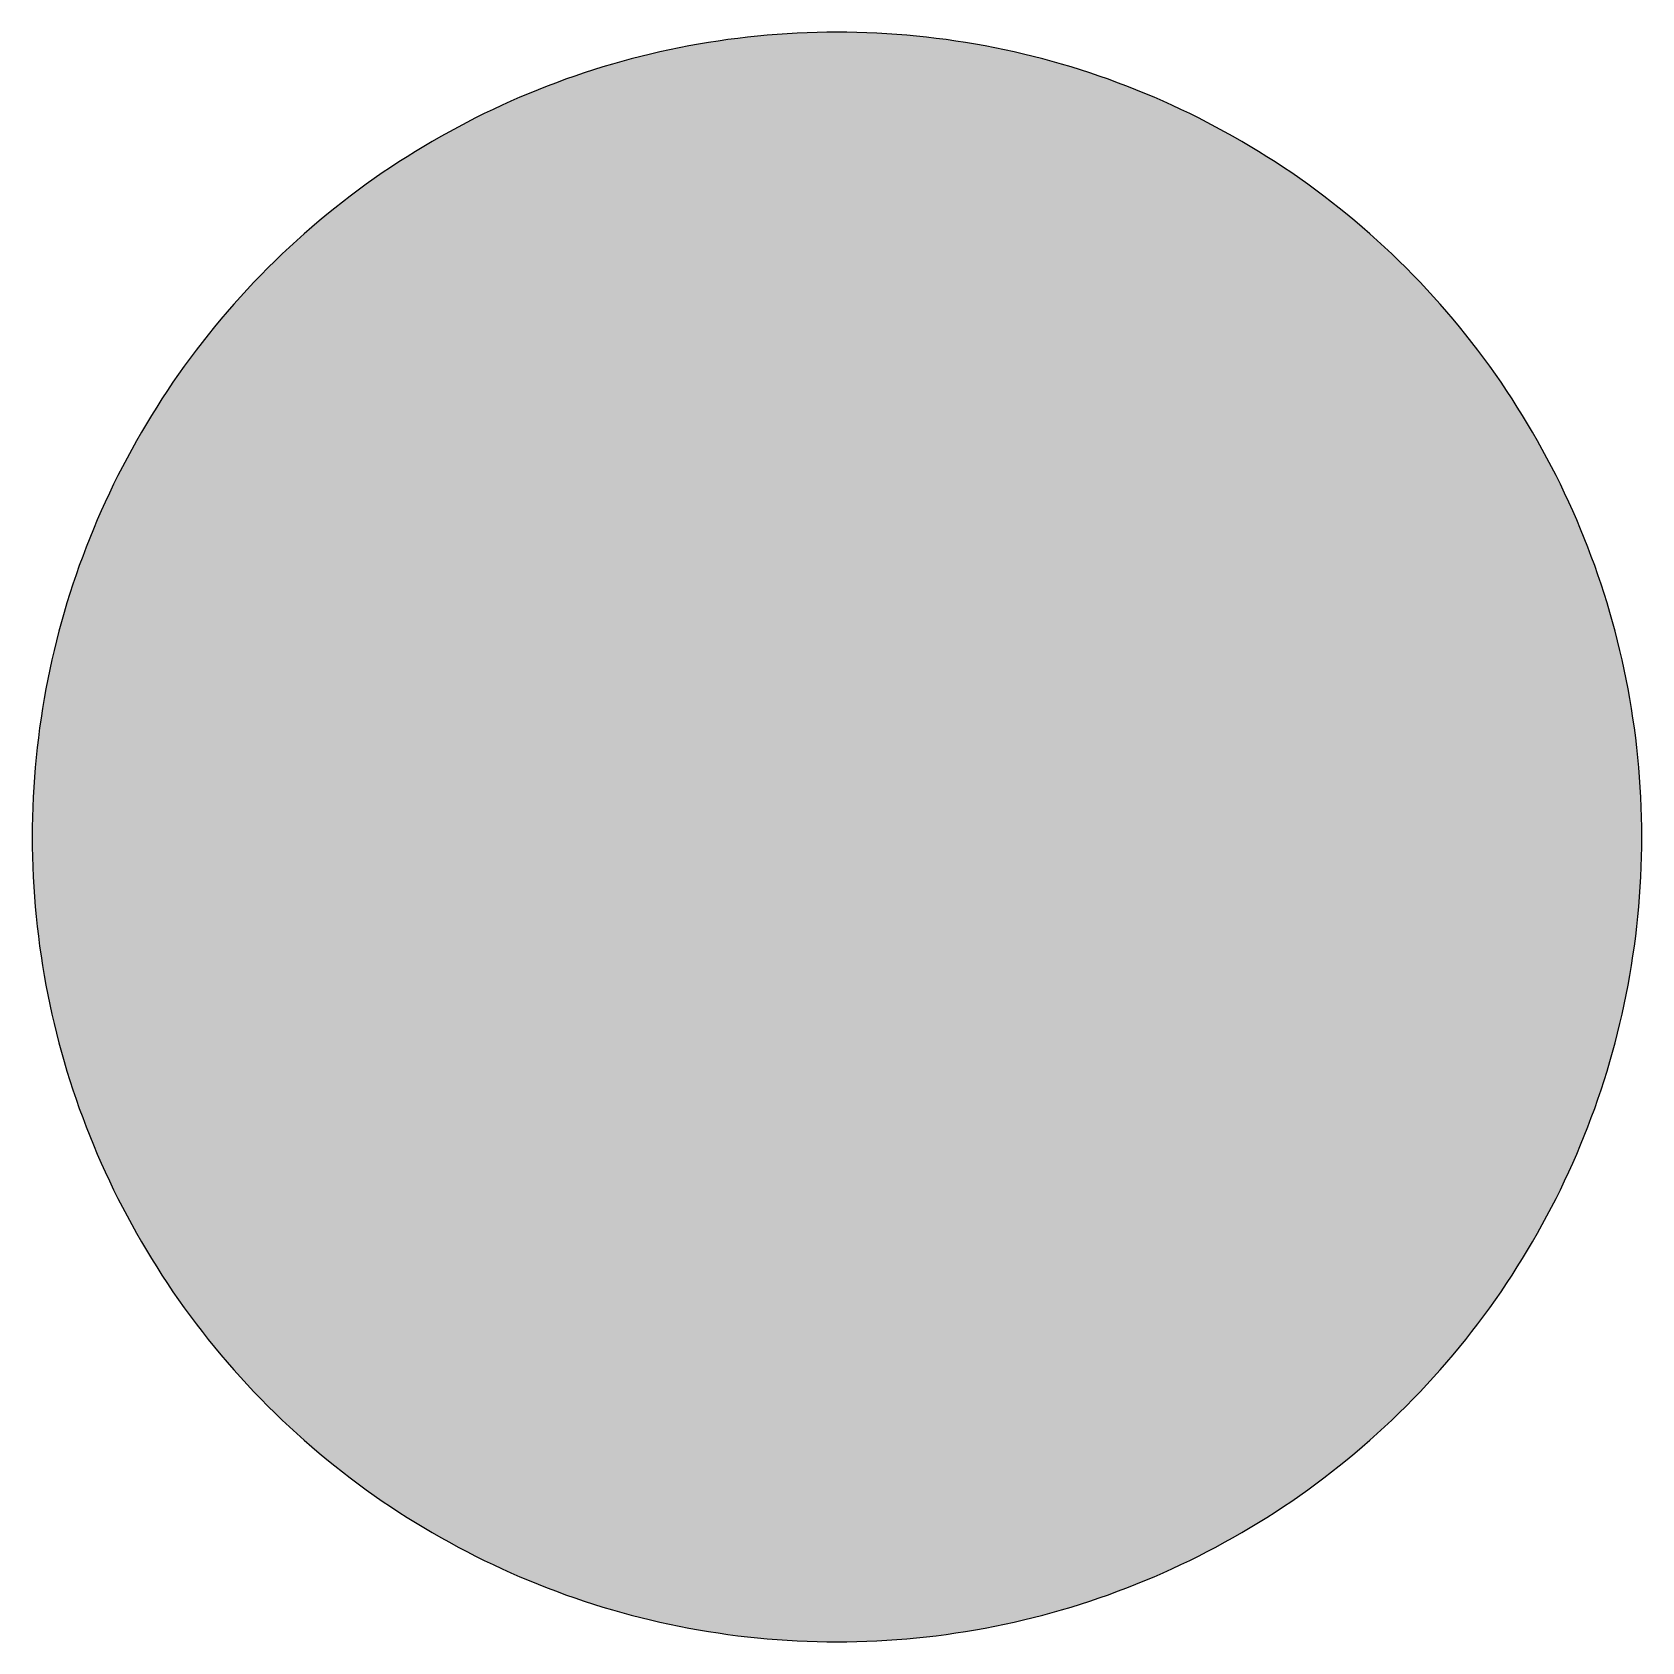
# Model space of a CAD drawing. Header units: millimetres. Extents: x 0 to 212, y 0 to 212.
import ezdxf

# ---------------------------------------------------------------- set-up
doc = ezdxf.new("R2010")
doc.units = ezdxf.units.MM

msp = doc.modelspace()

# ---------------------------------------------------------------- hatches: boundary and pattern name
msp.add_hatch(color=254).paths.add_polyline_path([(211.7189, 105.8869), (211.709, 107.2007), (211.6861, 108.5139), (211.6455, 109.8245), (211.5871, 111.1326), (211.5134, 112.4407), (211.4245, 113.7437), (211.3204, 115.0468), (211.201, 116.3447), (211.0638, 117.6426), (210.9114, 118.9355), (210.7413, 120.2258), (210.5584, 121.5136), (210.3577, 122.7988), (210.1418, 124.079), (209.9107, 125.3566), (209.6643, 126.6292), (209.4027, 127.8992), (209.1258, 129.1641), (208.8337, 130.4239), (208.5264, 131.6812), (208.2038, 132.936), (207.866, 134.1831), (207.5104, 135.4277), (207.1421, 136.6647), (206.7611, 137.8991), (206.3623, 139.1285), (205.9483, 140.3502), (205.5216, 141.5694), (205.0771, 142.781), (204.6199, 143.9901), (204.1474, 145.1915), (203.6623, 146.3853), (203.1619, 147.574), (202.6463, 148.7576), (202.1154, 149.9362), (201.5693, 151.1046), (201.0105, 152.2705), (200.439, 153.4262), (199.8523, 154.5768), (199.2503, 155.7198), (198.6356, 156.8577), (198.0057, 157.9855), (197.3605, 159.1081), (196.7052, 160.2232), (196.0321, 161.3281), (195.3489, 162.4279), (194.6504, 163.5176), (193.9366, 164.6022), (193.2102, 165.6766), (192.471, 166.7434), (191.7167, 167.8), (190.9521, 168.849), (190.1698, 169.8904), (189.3773, 170.9217), (188.5696, 171.9428), (187.7517, 172.9562), (186.9161, 173.9621), (186.0702, 174.9552), (185.2117, 175.9407), (184.338, 176.9161), (183.454, 177.8838), (182.5549, 178.8389), (181.643, 179.7837), (180.721, 180.7185), (179.7837, 181.643), (178.8389, 182.5549), (177.8838, 183.454), (176.9161, 184.338), (175.9407, 185.2117), (174.9552, 186.0702), (173.9621, 186.9161), (172.9562, 187.7492), (171.9428, 188.5696), (170.9217, 189.3773), (169.8904, 190.1698), (168.849, 190.9496), (167.8, 191.7167), (166.7408, 192.471), (165.6766, 193.2102), (164.6022, 193.9366), (163.5176, 194.6504), (162.4279, 195.3489), (161.3281, 196.0321), (160.2232, 196.7052), (159.1081, 197.3631), (157.9855, 198.0057), (156.8577, 198.6356), (155.7198, 199.2503), (154.5768, 199.8523), (153.4262, 200.439), (152.2705, 201.0131), (151.1046, 201.5719), (149.9362, 202.1154), (148.7576, 202.6463), (147.574, 203.1619), (146.3853, 203.6623), (145.1889, 204.15), (143.9875, 204.6199), (142.781, 205.0796), (141.5694, 205.5216), (140.3502, 205.9483), (139.1285, 206.3623), (137.8991, 206.7611), (136.6647, 207.1446), (135.4252, 207.5129), (134.1831, 207.866), (132.9334, 208.2038), (131.6812, 208.5264), (130.4239, 208.8337), (129.1641, 209.1284), (127.8966, 209.4052), (126.6292, 209.6668), (125.3541, 209.9132), (124.0765, 210.1444), (122.7963, 210.3603), (121.5136, 210.5584), (120.2258, 210.7438), (118.9355, 210.9114), (117.6401, 211.0638), (116.3447, 211.201), (115.0468, 211.3229), (113.7437, 211.4271), (112.4382, 211.516), (111.1326, 211.5896), (109.8245, 211.6455), (108.5113, 211.6861), (107.1982, 211.7115), (105.885, 211.7192), (104.5693, 211.7115), (103.2561, 211.6861), (101.9454, 211.6455), (100.6373, 211.5896), (99.3292, 211.516), (98.0262, 211.4271), (96.7232, 211.3229), (95.4253, 211.201), (94.1273, 211.0638), (92.8345, 210.9114), (91.5441, 210.7438), (90.2564, 210.5584), (88.9711, 210.3603), (87.691, 210.1444), (86.4133, 209.9132), (85.1408, 209.6668), (83.8708, 209.4052), (82.6059, 209.1284), (81.346, 208.8337), (80.0887, 208.5264), (78.834, 208.2038), (77.5868, 207.866), (76.3422, 207.5129), (75.1053, 207.1446), (73.8708, 206.7611), (72.6415, 206.3623), (71.4197, 205.9483), (70.2005, 205.5216), (68.9889, 205.0796), (67.7799, 204.6199), (66.5785, 204.15), (65.3847, 203.6623), (64.196, 203.1619), (63.0123, 202.6463), (61.8338, 202.1154), (60.6628, 201.5719), (59.4995, 201.0131), (58.3438, 200.439), (57.1932, 199.8523), (56.0502, 199.2503), (54.9123, 198.6356), (53.7845, 198.0057), (52.6618, 197.3631), (51.5468, 196.7052), (50.4419, 196.0321), (49.342, 195.3489), (48.2524, 194.6504), (47.1678, 193.9366), (46.0934, 193.2102), (45.0266, 192.471), (43.9699, 191.7167), (42.9209, 190.9496), (41.8795, 190.1698), (40.8483, 189.3773), (39.8272, 188.5696), (38.8137, 187.7492), (37.8079, 186.9161), (36.8148, 186.0702), (35.8292, 185.2117), (34.8539, 184.338), (33.8861, 183.454), (32.9311, 182.5549), (31.9862, 181.643), (31.049, 180.7185), (30.1269, 179.7837), (29.2151, 178.8389), (28.3159, 177.8838), (27.432, 176.9161), (26.5582, 175.9407), (25.6997, 174.9552), (24.8539, 173.9621), (24.0208, 172.9562), (23.2004, 171.9428), (22.3926, 170.9217), (21.6002, 169.8904), (20.8204, 168.849), (20.0533, 167.8), (19.2989, 166.7434), (18.5598, 165.6766), (17.8333, 164.6022), (17.1196, 163.5176), (16.4211, 162.4279), (15.7378, 161.3281), (15.0647, 160.2232), (14.4069, 159.1081), (13.7643, 157.9855), (13.1343, 156.8577), (12.5197, 155.7198), (11.9177, 154.5768), (11.3309, 153.4262), (10.7569, 152.2705), (10.1981, 151.1046), (9.6545, 149.9362), (9.1237, 148.7576), (8.6081, 147.574), (8.1077, 146.3853), (7.62, 145.1915), (7.1501, 143.9901), (6.6904, 142.781), (6.2484, 141.5694), (5.8217, 140.3502), (5.4077, 139.1285), (5.0089, 137.8991), (4.6253, 136.6647), (4.257, 135.4277), (3.904, 134.1831), (3.5662, 132.936), (3.2436, 131.6812), (2.9362, 130.4239), (2.6416, 129.1641), (2.3647, 127.8992), (2.1031, 126.6292), (1.8567, 125.3566), (1.6256, 124.079), (1.4097, 122.7988), (1.2116, 121.5136), (1.0262, 120.2258), (0.8585, 118.9355), (0.7061, 117.6426), (0.569, 116.3447), (0.447, 115.0468), (0.3429, 113.7437), (0.254, 112.4407), (0.1803, 111.1326), (0.1245, 109.8245), (0.0838, 108.5139), (0.0584, 107.2007), (0.0508, 105.885), (0.0584, 104.5718), (0.0838, 103.2586), (0.1245, 101.9454), (0.1803, 100.6373), (0.254, 99.3318), (0.3429, 98.0262), (0.447, 96.7232), (0.569, 95.4253), (0.7061, 94.1299), (0.8585, 92.8345), (1.0262, 91.5441), (1.2116, 90.2564), (1.4097, 88.9737), (1.6256, 87.6935), (1.8567, 86.4159), (2.1031, 85.1408), (2.3647, 83.8733), (2.6416, 82.6059), (2.9362, 81.346), (3.2436, 80.0887), (3.5662, 78.8365), (3.904, 77.5868), (4.257, 76.3448), (4.6253, 75.1053), (5.0089, 73.8708), (5.4077, 72.6415), (5.8217, 71.4197), (6.2484, 70.2005), (6.6904, 68.9889), (7.1501, 67.7824), (7.62, 66.581), (8.1077, 65.3847), (8.6081, 64.196), (9.1237, 63.0123), (9.6545, 61.8338), (10.1981, 60.6654), (10.7569, 59.4995), (11.3309, 58.3438), (11.9177, 57.1932), (12.5197, 56.0502), (13.1343, 54.9123), (13.7643, 53.7845), (14.4069, 52.6618), (15.0647, 51.5468), (15.7378, 50.4419), (16.4211, 49.342), (17.1196, 48.2524), (17.8333, 47.1678), (18.5598, 46.0934), (19.2989, 45.0291), (20.0533, 43.9699), (20.8204, 42.9209), (21.6002, 41.8795), (22.3926, 40.8483), (23.2004, 39.8272), (24.0208, 38.8137), (24.8539, 37.8079), (25.6997, 36.8148), (26.5582, 35.8292), (27.432, 34.8539), (28.3159, 33.8861), (29.2151, 32.9311), (30.1269, 31.9862), (31.049, 31.049), (31.9862, 30.1269), (32.9311, 29.2151), (33.8861, 28.3159), (34.8539, 27.432), (35.8292, 26.5582), (36.8148, 25.6997), (37.8079, 24.8539), (38.8137, 24.0182), (39.8272, 23.2004), (40.8483, 22.3926), (41.8795, 21.6002), (42.9209, 20.8178), (43.9699, 20.0533), (45.0266, 19.2989), (46.0934, 18.5598), (47.1678, 17.8333), (48.2524, 17.1196), (49.342, 16.4211), (50.4419, 15.7378), (51.5468, 15.0647), (52.6618, 14.4094), (53.7845, 13.7643), (54.9123, 13.1343), (56.0502, 12.5197), (57.1932, 11.9177), (58.3438, 11.3309), (59.4995, 10.7594), (60.6628, 10.2006), (61.8338, 9.6545), (63.0123, 9.1237), (64.196, 8.6081), (65.3847, 8.1077), (66.5785, 7.6225), (67.7799, 7.1501), (68.9889, 6.6929), (70.2005, 6.2484), (71.4197, 5.8217), (72.6415, 5.4077), (73.8708, 5.0089), (75.1053, 4.6279), (76.3422, 4.2596), (77.5868, 3.904), (78.834, 3.5662), (80.0887, 3.2436), (81.346, 2.9362), (82.6059, 2.6441), (83.8708, 2.3673), (85.1408, 2.1057), (86.4133, 1.8593), (87.691, 1.6281), (88.9711, 1.4122), (90.2564, 1.2116), (91.5441, 1.0287), (92.8345, 0.8585), (94.1273, 0.7061), (95.4253, 0.569), (96.7232, 0.4496), (98.0262, 0.3454), (99.3292, 0.2565), (100.6373, 0.1829), (101.9454, 0.1245), (103.2561, 0.0838), (104.5693, 0.061), (105.885, 0.0533), (107.1982, 0.061), (108.5113, 0.0838), (109.8245, 0.1245), (111.1326, 0.1829), (112.4382, 0.2565), (113.7437, 0.3454), (115.0468, 0.4496), (116.3447, 0.569), (117.6401, 0.7061), (118.9355, 0.8585), (120.2258, 1.0287), (121.5136, 1.2116), (122.7963, 1.4122), (124.0765, 1.6281), (125.3541, 1.8593), (126.6292, 2.1057), (127.8966, 2.3673), (129.1641, 2.6441), (130.4239, 2.9362), (131.6812, 3.2436), (132.9334, 3.5662), (134.1831, 3.904), (135.4252, 4.2596), (136.6647, 4.6279), (137.8991, 5.0089), (139.1285, 5.4077), (140.3502, 5.8217), (141.5694, 6.2484), (142.781, 6.6929), (143.9875, 7.1501), (145.1889, 7.6225), (146.3853, 8.1077), (147.574, 8.6081), (148.7576, 9.1237), (149.9362, 9.6545), (151.1046, 10.2006), (152.2705, 10.7594), (153.4262, 11.3309), (154.5768, 11.9177), (155.7198, 12.5197), (156.8577, 13.1343), (157.9855, 13.7643), (159.1081, 14.4094), (160.2232, 15.0647), (161.3281, 15.7378), (162.4279, 16.4211), (163.5176, 17.1196), (164.6022, 17.8333), (165.6766, 18.5598), (166.7408, 19.2989), (167.8, 20.0533), (168.849, 20.8178), (169.8904, 21.6002), (170.9217, 22.3926), (171.9428, 23.2004), (172.9562, 24.0182), (173.9621, 24.8539), (174.9552, 25.6997), (175.9407, 26.5582), (176.9161, 27.432), (177.8838, 28.3159), (178.8389, 29.2151), (179.7837, 30.1269), (180.721, 31.049), (181.643, 31.9862), (182.5549, 32.9311), (183.454, 33.8861), (184.338, 34.8539), (185.2117, 35.8292), (186.0702, 36.8148), (186.9161, 37.8079), (187.7517, 38.8137), (188.5696, 39.8272), (189.3773, 40.8483), (190.1698, 41.8795), (190.9521, 42.9209), (191.7167, 43.9699), (192.471, 45.0291), (193.2102, 46.0934), (193.9366, 47.1678), (194.6504, 48.2524), (195.3489, 49.342), (196.0321, 50.4419), (196.7052, 51.5468), (197.3605, 52.6618), (198.0057, 53.7845), (198.6356, 54.9123), (199.2503, 56.0502), (199.8523, 57.1932), (200.439, 58.3438), (201.0105, 59.4995), (201.5693, 60.6654), (202.1154, 61.8338), (202.6463, 63.0123), (203.1619, 64.196), (203.6623, 65.3847), (204.1474, 66.581), (204.6199, 67.7824), (205.0771, 68.9889), (205.5216, 70.2005), (205.9483, 71.4197), (206.3623, 72.6415), (206.7611, 73.8708), (207.1421, 75.1053), (207.5104, 76.3448), (207.866, 77.5868), (208.2038, 78.8365), (208.5264, 80.0887), (208.8337, 81.346), (209.1258, 82.6059), (209.4027, 83.8733), (209.6643, 85.1408), (209.9107, 86.4159), (210.1418, 87.6935), (210.3577, 88.9737), (210.5584, 90.2564), (210.7413, 91.5441), (210.9114, 92.8345), (211.0638, 94.1299), (211.201, 95.4253), (211.3204, 96.7232), (211.4245, 98.0262), (211.5134, 99.3318), (211.5871, 100.6373), (211.6455, 101.9454), (211.6861, 103.2586), (211.709, 104.5718), (211.7166, 105.885)])
h = msp.add_hatch(color=22)
edge = h.paths.add_edge_path()
edge.add_line((206.4272, 105.8869), (206.4182, 107.1347))
edge.add_line((206.4182, 107.1347), (206.3953, 108.3818))
edge.add_line((206.3953, 108.3818), (206.3572, 109.6264))
edge.add_line((206.3572, 109.6264), (206.3013, 110.871))
edge.add_line((206.3013, 110.871), (206.2328, 112.1131))
edge.add_line((206.2328, 112.1131), (206.1489, 113.3526))
edge.add_line((206.1489, 113.3526), (206.0499, 114.5896))
edge.add_line((206.0499, 114.5896), (205.933, 115.824))
edge.add_line((205.933, 115.824), (205.8035, 117.0534))
edge.add_line((205.8035, 117.0534), (205.6587, 118.2827))
edge.add_line((205.6587, 118.2827), (205.4987, 119.5095))
edge.add_line((205.4987, 119.5095), (205.3234, 120.7313))
edge.add_line((205.3234, 120.7313), (205.1355, 121.953))
edge.add_line((205.1355, 121.953), (204.9297, 123.1697))
edge.add_line((204.9297, 123.1697), (204.7113, 124.3813))
edge.add_line((204.7113, 124.3813), (204.4776, 125.5928))
edge.add_line((204.4776, 125.5928), (204.2287, 126.7968))
edge.add_line((204.2287, 126.7968), (203.9645, 128.0008))
edge.add_line((203.9645, 128.0008), (203.6877, 129.1971))
edge.add_line((203.6877, 129.1971), (203.393, 130.3934))
edge.add_line((203.393, 130.3934), (203.0882, 131.5822))
edge.add_line((203.0882, 131.5822), (202.7657, 132.7683))
edge.add_line((202.7657, 132.7683), (202.4304, 133.9494))
edge.add_line((202.4304, 133.9494), (202.0799, 135.1255))
edge.add_line((202.0799, 135.1255), (201.7166, 136.2989))
edge.add_line((201.7166, 136.2989), (201.3382, 137.4648))
edge.add_line((201.3382, 137.4648), (200.9445, 138.6281))
edge.add_line((200.9445, 138.6281), (200.5381, 139.7864))
edge.add_line((200.5381, 139.7864), (200.119, 140.937))
edge.add_line((200.119, 140.937), (199.6846, 142.0851))
edge.add_line((199.6846, 142.0851), (199.2351, 143.2255))
edge.add_line((199.2351, 143.2255), (198.7728, 144.3609))
edge.add_line((198.7728, 144.3609), (198.2978, 145.4912))
edge.add_line((198.2978, 145.4912), (197.8076, 146.6139))
edge.add_line((197.8076, 146.6139), (197.3047, 147.734))
edge.add_line((197.3047, 147.734), (196.7865, 148.844))
edge.add_line((196.7865, 148.844), (196.2556, 149.9514))
edge.add_line((196.2556, 149.9514), (195.7121, 151.0513))
edge.add_line((195.7121, 151.0513), (195.1533, 152.1435))
edge.add_line((195.1533, 152.1435), (194.5818, 153.2306))
edge.add_line((194.5818, 153.2306), (193.9976, 154.3101))
edge.add_line((193.9976, 154.3101), (193.4007, 155.382))
edge.add_line((193.4007, 155.382), (192.7885, 156.4462))
edge.add_line((192.7885, 156.4462), (192.1637, 157.5054))
edge.add_line((192.1637, 157.5054), (191.5262, 158.557))
edge.add_line((191.5262, 158.557), (190.8759, 159.6009))
edge.add_line((190.8759, 159.6009), (190.2104, 160.6372))
edge.add_line((190.2104, 160.6372), (189.5348, 161.6659))
edge.add_line((189.5348, 161.6659), (188.8439, 162.687))
edge.add_line((188.8439, 162.687), (188.1429, 163.7005))
edge.add_line((188.1429, 163.7005), (187.4266, 164.7038))
edge.add_line((187.4266, 164.7038), (186.6976, 165.702))
edge.add_line((186.6976, 165.702), (185.9559, 166.69))
edge.add_line((185.9559, 166.69), (185.2041, 167.6705))
edge.add_line((185.2041, 167.6705), (184.437, 168.6408))
edge.add_line((184.437, 168.6408), (183.6572, 169.6034))
edge.add_line((183.6572, 169.6034), (182.8673, 170.5585))
edge.add_line((182.8673, 170.5585), (182.0621, 171.5033))
edge.add_line((182.0621, 171.5033), (181.2468, 172.4381))
edge.add_line((181.2468, 172.4381), (180.4162, 173.3652))
edge.add_line((180.4162, 173.3652), (179.5755, 174.2846))
edge.add_line((179.5755, 174.2846), (178.722, 175.1914))
edge.add_line((178.722, 175.1914), (177.8559, 176.0906))
edge.add_line((177.8559, 176.0906), (176.9796, 176.9796))
edge.add_line((176.9796, 176.9796), (176.0906, 177.8559))
edge.add_line((176.0906, 177.8559), (175.1914, 178.722))
edge.add_line((175.1914, 178.722), (174.2846, 179.5755))
edge.add_line((174.2846, 179.5755), (173.3652, 180.4162))
edge.add_line((173.3652, 180.4162), (172.4381, 181.2442))
edge.add_line((172.4381, 181.2442), (171.5033, 182.0621))
edge.add_line((171.5033, 182.0621), (170.5585, 182.8648))
edge.add_line((170.5585, 182.8648), (169.6034, 183.6572))
edge.add_line((169.6034, 183.6572), (168.6408, 184.437))
edge.add_line((168.6408, 184.437), (167.6705, 185.2041))
edge.add_line((167.6705, 185.2041), (166.69, 185.9559))
edge.add_line((166.69, 185.9559), (165.702, 186.6976))
edge.add_line((165.702, 186.6976), (164.7038, 187.4266))
edge.add_line((164.7038, 187.4266), (163.7005, 188.1429))
edge.add_line((163.7005, 188.1429), (162.687, 188.8439))
edge.add_line((162.687, 188.8439), (161.6659, 189.5348))
edge.add_line((161.6659, 189.5348), (160.6372, 190.2104))
edge.add_line((160.6372, 190.2104), (159.6009, 190.8759))
edge.add_line((159.6009, 190.8759), (158.557, 191.5262))
edge.add_line((158.557, 191.5262), (157.5054, 192.1637))
edge.add_line((157.5054, 192.1637), (156.4462, 192.7885))
edge.add_line((156.4462, 192.7885), (155.382, 193.4007))
edge.add_line((155.382, 193.4007), (154.3075, 193.9976))
edge.add_line((154.3075, 193.9976), (153.228, 194.5818))
edge.add_line((153.228, 194.5818), (152.1435, 195.1533))
edge.add_line((152.1435, 195.1533), (151.0487, 195.7121))
edge.add_line((151.0487, 195.7121), (149.9514, 196.2556))
edge.add_line((149.9514, 196.2556), (148.844, 196.7865))
edge.add_line((148.844, 196.7865), (147.734, 197.3047))
edge.add_line((147.734, 197.3047), (146.6139, 197.8076))
edge.add_line((146.6139, 197.8076), (145.4912, 198.2978))
edge.add_line((145.4912, 198.2978), (144.3609, 198.7728))
edge.add_line((144.3609, 198.7728), (143.2255, 199.2351))
edge.add_line((143.2255, 199.2351), (142.0825, 199.6846))
edge.add_line((142.0825, 199.6846), (140.937, 200.119))
edge.add_line((140.937, 200.119), (139.7838, 200.5406))
edge.add_line((139.7838, 200.5406), (138.6281, 200.947))
edge.add_line((138.6281, 200.947), (137.4648, 201.3382))
edge.add_line((137.4648, 201.3382), (136.2989, 201.7166))
edge.add_line((136.2989, 201.7166), (135.1255, 202.0824))
edge.add_line((135.1255, 202.0824), (133.9494, 202.4304))
edge.add_line((133.9494, 202.4304), (132.7683, 202.7657))
edge.add_line((132.7683, 202.7657), (131.5822, 203.0882))
edge.add_line((131.5822, 203.0882), (130.3909, 203.3956))
edge.add_line((130.3909, 203.3956), (129.1971, 203.6877))
edge.add_line((129.1971, 203.6877), (127.9982, 203.9645))
edge.add_line((127.9982, 203.9645), (126.7968, 204.2287))
edge.add_line((126.7968, 204.2287), (125.5903, 204.4776))
edge.add_line((125.5903, 204.4776), (124.3813, 204.7113))
edge.add_line((124.3813, 204.7113), (123.1671, 204.9323))
edge.add_line((123.1671, 204.9323), (121.9505, 205.1355))
edge.add_line((121.9505, 205.1355), (120.7313, 205.326))
edge.add_line((120.7313, 205.326), (119.5095, 205.5012))
edge.add_line((119.5095, 205.5012), (118.2827, 205.6613))
edge.add_line((118.2827, 205.6613), (117.0534, 205.806))
edge.add_line((117.0534, 205.806), (115.8215, 205.9356))
edge.add_line((115.8215, 205.9356), (114.587, 206.0499))
edge.add_line((114.587, 206.0499), (113.35, 206.1489))
edge.add_line((113.35, 206.1489), (112.1105, 206.2353))
edge.add_line((112.1105, 206.2353), (110.871, 206.3039))
edge.add_line((110.871, 206.3039), (109.6264, 206.3572))
edge.add_line((109.6264, 206.3572), (108.3818, 206.3953))
edge.add_line((108.3818, 206.3953), (107.1347, 206.4207))
edge.add_line((107.1347, 206.4207), (105.885, 206.4283))
edge.add_line((105.885, 206.4283), (104.6353, 206.4207))
edge.add_line((104.6353, 206.4207), (103.3882, 206.3953))
edge.add_line((103.3882, 206.3953), (102.1436, 206.3572))
edge.add_line((102.1436, 206.3572), (100.899, 206.3039))
edge.add_line((100.899, 206.3039), (99.6569, 206.2353))
edge.add_line((99.6569, 206.2353), (98.4174, 206.1489))
edge.add_line((98.4174, 206.1489), (97.1804, 206.0499))
edge.add_line((97.1804, 206.0499), (95.946, 205.9356))
edge.add_line((95.946, 205.9356), (94.7166, 205.806))
edge.add_line((94.7166, 205.806), (93.4872, 205.6613))
edge.add_line((93.4872, 205.6613), (92.2604, 205.5012))
edge.add_line((92.2604, 205.5012), (91.0387, 205.326))
edge.add_line((91.0387, 205.326), (89.8169, 205.1355))
edge.add_line((89.8169, 205.1355), (88.6003, 204.9323))
edge.add_line((88.6003, 204.9323), (87.3887, 204.7113))
edge.add_line((87.3887, 204.7113), (86.1771, 204.4776))
edge.add_line((86.1771, 204.4776), (84.9732, 204.2287))
edge.add_line((84.9732, 204.2287), (83.7692, 203.9645))
edge.add_line((83.7692, 203.9645), (82.5729, 203.6877))
edge.add_line((82.5729, 203.6877), (81.3765, 203.3956))
edge.add_line((81.3765, 203.3956), (80.1878, 203.0882))
edge.add_line((80.1878, 203.0882), (79.0016, 202.7657))
edge.add_line((79.0016, 202.7657), (77.8205, 202.4304))
edge.add_line((77.8205, 202.4304), (76.6445, 202.0824))
edge.add_line((76.6445, 202.0824), (75.471, 201.7166))
edge.add_line((75.471, 201.7166), (74.3052, 201.3382))
edge.add_line((74.3052, 201.3382), (73.1418, 200.947))
edge.add_line((73.1418, 200.947), (71.9836, 200.5406))
edge.add_line((71.9836, 200.5406), (70.833, 200.119))
edge.add_line((70.833, 200.119), (69.6849, 199.6846))
edge.add_line((69.6849, 199.6846), (68.5444, 199.2351))
edge.add_line((68.5444, 199.2351), (67.4091, 198.7728))
edge.add_line((67.4091, 198.7728), (66.2788, 198.2978))
edge.add_line((66.2788, 198.2978), (65.1561, 197.8076))
edge.add_line((65.1561, 197.8076), (64.0359, 197.3047))
edge.add_line((64.0359, 197.3047), (62.926, 196.7865))
edge.add_line((62.926, 196.7865), (61.8185, 196.2556))
edge.add_line((61.8185, 196.2556), (60.7187, 195.7121))
edge.add_line((60.7187, 195.7121), (59.6265, 195.1533))
edge.add_line((59.6265, 195.1533), (58.5394, 194.5818))
edge.add_line((58.5394, 194.5818), (57.4599, 193.9976))
edge.add_line((57.4599, 193.9976), (56.388, 193.4007))
edge.add_line((56.388, 193.4007), (55.3237, 192.7885))
edge.add_line((55.3237, 192.7885), (54.2646, 192.1637))
edge.add_line((54.2646, 192.1637), (53.213, 191.5262))
edge.add_line((53.213, 191.5262), (52.1691, 190.8759))
edge.add_line((52.1691, 190.8759), (51.1327, 190.2104))
edge.add_line((51.1327, 190.2104), (50.104, 189.5348))
edge.add_line((50.104, 189.5348), (49.083, 188.8439))
edge.add_line((49.083, 188.8439), (48.0695, 188.1429))
edge.add_line((48.0695, 188.1429), (47.0662, 187.4266))
edge.add_line((47.0662, 187.4266), (46.068, 186.6976))
edge.add_line((46.068, 186.6976), (45.0799, 185.9559))
edge.add_line((45.0799, 185.9559), (44.0995, 185.2041))
edge.add_line((44.0995, 185.2041), (43.1292, 184.437))
edge.add_line((43.1292, 184.437), (42.1665, 183.6572))
edge.add_line((42.1665, 183.6572), (41.2115, 182.8648))
edge.add_line((41.2115, 182.8648), (40.2666, 182.0621))
edge.add_line((40.2666, 182.0621), (39.3319, 181.2442))
edge.add_line((39.3319, 181.2442), (38.4048, 180.4162))
edge.add_line((38.4048, 180.4162), (37.4853, 179.5755))
edge.add_line((37.4853, 179.5755), (36.5785, 178.722))
edge.add_line((36.5785, 178.722), (35.6794, 177.8559))
edge.add_line((35.6794, 177.8559), (34.7904, 176.9796))
edge.add_line((34.7904, 176.9796), (33.9141, 176.0906))
edge.add_line((33.9141, 176.0906), (33.0479, 175.1914))
edge.add_line((33.0479, 175.1914), (32.1945, 174.2846))
edge.add_line((32.1945, 174.2846), (31.3538, 173.3652))
edge.add_line((31.3538, 173.3652), (30.5257, 172.4381))
edge.add_line((30.5257, 172.4381), (29.7078, 171.5033))
edge.add_line((29.7078, 171.5033), (28.9052, 170.5585))
edge.add_line((28.9052, 170.5585), (28.1127, 169.6034))
edge.add_line((28.1127, 169.6034), (27.3329, 168.6408))
edge.add_line((27.3329, 168.6408), (26.5659, 167.6705))
edge.add_line((26.5659, 167.6705), (25.814, 166.69))
edge.add_line((25.814, 166.69), (25.0723, 165.702))
edge.add_line((25.0723, 165.702), (24.3434, 164.7038))
edge.add_line((24.3434, 164.7038), (23.6271, 163.7005))
edge.add_line((23.6271, 163.7005), (22.926, 162.687))
edge.add_line((22.926, 162.687), (22.2352, 161.6659))
edge.add_line((22.2352, 161.6659), (21.5595, 160.6372))
edge.add_line((21.5595, 160.6372), (20.894, 159.6009))
edge.add_line((20.894, 159.6009), (20.2438, 158.557))
edge.add_line((20.2438, 158.557), (19.6063, 157.5054))
edge.add_line((19.6063, 157.5054), (18.9814, 156.4462))
edge.add_line((18.9814, 156.4462), (18.3693, 155.382))
edge.add_line((18.3693, 155.382), (17.7724, 154.3101))
edge.add_line((17.7724, 154.3101), (17.1882, 153.2306))
edge.add_line((17.1882, 153.2306), (16.6167, 152.1435))
edge.add_line((16.6167, 152.1435), (16.0579, 151.0513))
edge.add_line((16.0579, 151.0513), (15.5143, 149.9514))
edge.add_line((15.5143, 149.9514), (14.9835, 148.844))
edge.add_line((14.9835, 148.844), (14.4653, 147.734))
edge.add_line((14.4653, 147.734), (13.9624, 146.6139))
edge.add_line((13.9624, 146.6139), (13.4722, 145.4912))
edge.add_line((13.4722, 145.4912), (12.9972, 144.3609))
edge.add_line((12.9972, 144.3609), (12.5349, 143.2255))
edge.add_line((12.5349, 143.2255), (12.0853, 142.0851))
edge.add_line((12.0853, 142.0851), (11.651, 140.937))
edge.add_line((11.651, 140.937), (11.2293, 139.7864))
edge.add_line((11.2293, 139.7864), (10.8229, 138.6281))
edge.add_line((10.8229, 138.6281), (10.4318, 137.4648))
edge.add_line((10.4318, 137.4648), (10.0533, 136.2989))
edge.add_line((10.0533, 136.2989), (9.6876, 135.1255))
edge.add_line((9.6876, 135.1255), (9.3396, 133.9494))
edge.add_line((9.3396, 133.9494), (9.0043, 132.7683))
edge.add_line((9.0043, 132.7683), (8.6817, 131.5822))
edge.add_line((8.6817, 131.5822), (8.3744, 130.3934))
edge.add_line((8.3744, 130.3934), (8.0823, 129.1971))
edge.add_line((8.0823, 129.1971), (7.8054, 128.0008))
edge.add_line((7.8054, 128.0008), (7.5413, 126.7968))
edge.add_line((7.5413, 126.7968), (7.2923, 125.5928))
edge.add_line((7.2923, 125.5928), (7.0587, 124.3813))
edge.add_line((7.0587, 124.3813), (6.8377, 123.1697))
edge.add_line((6.8377, 123.1697), (6.6345, 121.953))
edge.add_line((6.6345, 121.953), (6.444, 120.7313))
edge.add_line((6.444, 120.7313), (6.2687, 119.5095))
edge.add_line((6.2687, 119.5095), (6.1087, 118.2827))
edge.add_line((6.1087, 118.2827), (5.9639, 117.0534))
edge.add_line((5.9639, 117.0534), (5.8344, 115.824))
edge.add_line((5.8344, 115.824), (5.7201, 114.5896))
edge.add_line((5.7201, 114.5896), (5.621, 113.3526))
edge.add_line((5.621, 113.3526), (5.5347, 112.1131))
edge.add_line((5.5347, 112.1131), (5.4661, 110.871))
edge.add_line((5.4661, 110.871), (5.4127, 109.6264))
edge.add_line((5.4127, 109.6264), (5.3746, 108.3818))
edge.add_line((5.3746, 108.3818), (5.3492, 107.1347))
edge.add_line((5.3492, 107.1347), (5.3416, 105.885))
edge.add_line((5.3416, 105.885), (5.3492, 104.6353))
edge.add_line((5.3492, 104.6353), (5.3746, 103.3882))
edge.add_line((5.3746, 103.3882), (5.4127, 102.1436))
edge.add_line((5.4127, 102.1436), (5.4661, 100.899))
edge.add_line((5.4661, 100.899), (5.5347, 99.6594))
edge.add_line((5.5347, 99.6594), (5.621, 98.4199))
edge.add_line((5.621, 98.4199), (5.7201, 97.1829))
edge.add_line((5.7201, 97.1829), (5.8344, 95.9485))
edge.add_line((5.8344, 95.9485), (5.9639, 94.7166))
edge.add_line((5.9639, 94.7166), (6.1087, 93.4872))
edge.add_line((6.1087, 93.4872), (6.2687, 92.2604))
edge.add_line((6.2687, 92.2604), (6.444, 91.0387))
edge.add_line((6.444, 91.0387), (6.6345, 89.8195))
edge.add_line((6.6345, 89.8195), (6.8377, 88.6028))
edge.add_line((6.8377, 88.6028), (7.0587, 87.3887))
edge.add_line((7.0587, 87.3887), (7.2923, 86.1797))
edge.add_line((7.2923, 86.1797), (7.5413, 84.9732))
edge.add_line((7.5413, 84.9732), (7.8054, 83.7717))
edge.add_line((7.8054, 83.7717), (8.0823, 82.5729))
edge.add_line((8.0823, 82.5729), (8.3744, 81.3791))
edge.add_line((8.3744, 81.3791), (8.6817, 80.1878))
edge.add_line((8.6817, 80.1878), (9.0043, 79.0016))
edge.add_line((9.0043, 79.0016), (9.3396, 77.8205))
edge.add_line((9.3396, 77.8205), (9.6876, 76.6445))
edge.add_line((9.6876, 76.6445), (10.0533, 75.471))
edge.add_line((10.0533, 75.471), (10.4318, 74.3052))
edge.add_line((10.4318, 74.3052), (10.8229, 73.1418))
edge.add_line((10.8229, 73.1418), (11.2293, 71.9861))
edge.add_line((11.2293, 71.9861), (11.651, 70.833))
edge.add_line((11.651, 70.833), (12.0853, 69.6874))
edge.add_line((12.0853, 69.6874), (12.5349, 68.5444))
edge.add_line((12.5349, 68.5444), (12.9972, 67.4091))
edge.add_line((12.9972, 67.4091), (13.4722, 66.2788))
edge.add_line((13.4722, 66.2788), (13.9624, 65.1561))
edge.add_line((13.9624, 65.1561), (14.4653, 64.0359))
edge.add_line((14.4653, 64.0359), (14.9835, 62.926))
edge.add_line((14.9835, 62.926), (15.5143, 61.8185))
edge.add_line((15.5143, 61.8185), (16.0579, 60.7212))
edge.add_line((16.0579, 60.7212), (16.6167, 59.6265))
edge.add_line((16.6167, 59.6265), (17.1882, 58.5419))
edge.add_line((17.1882, 58.5419), (17.7724, 57.4624))
edge.add_line((17.7724, 57.4624), (18.3693, 56.388))
edge.add_line((18.3693, 56.388), (18.9814, 55.3237))
edge.add_line((18.9814, 55.3237), (19.6063, 54.2646))
edge.add_line((19.6063, 54.2646), (20.2438, 53.213))
edge.add_line((20.2438, 53.213), (20.894, 52.1691))
edge.add_line((20.894, 52.1691), (21.5595, 51.1327))
edge.add_line((21.5595, 51.1327), (22.2352, 50.104))
edge.add_line((22.2352, 50.104), (22.926, 49.083))
edge.add_line((22.926, 49.083), (23.6271, 48.0695))
edge.add_line((23.6271, 48.0695), (24.3434, 47.0662))
edge.add_line((24.3434, 47.0662), (25.0723, 46.068))
edge.add_line((25.0723, 46.068), (25.814, 45.0799))
edge.add_line((25.814, 45.0799), (26.5659, 44.0995))
edge.add_line((26.5659, 44.0995), (27.3329, 43.1292))
edge.add_line((27.3329, 43.1292), (28.1127, 42.1665))
edge.add_line((28.1127, 42.1665), (28.9052, 41.2115))
edge.add_line((28.9052, 41.2115), (29.7078, 40.2666))
edge.add_line((29.7078, 40.2666), (30.5257, 39.3319))
edge.add_line((30.5257, 39.3319), (31.3538, 38.4048))
edge.add_line((31.3538, 38.4048), (32.1945, 37.4853))
edge.add_line((32.1945, 37.4853), (33.0479, 36.5785))
edge.add_line((33.0479, 36.5785), (33.9141, 35.6794))
edge.add_line((33.9141, 35.6794), (34.7904, 34.7904))
edge.add_line((34.7904, 34.7904), (35.6794, 33.9141))
edge.add_line((35.6794, 33.9141), (36.5785, 33.0479))
edge.add_line((36.5785, 33.0479), (37.4853, 32.1945))
edge.add_line((37.4853, 32.1945), (38.4048, 31.3538))
edge.add_line((38.4048, 31.3538), (39.3319, 30.5232))
edge.add_line((39.3319, 30.5232), (40.2666, 29.7078))
edge.add_line((40.2666, 29.7078), (41.2115, 28.9027))
edge.add_line((41.2115, 28.9027), (42.1665, 28.1127))
edge.add_line((42.1665, 28.1127), (43.1292, 27.3329))
edge.add_line((43.1292, 27.3329), (44.0995, 26.5659))
edge.add_line((44.0995, 26.5659), (45.0799, 25.814))
edge.add_line((45.0799, 25.814), (46.068, 25.0723))
edge.add_line((46.068, 25.0723), (47.0662, 24.3434))
edge.add_line((47.0662, 24.3434), (48.0695, 23.6271))
edge.add_line((48.0695, 23.6271), (49.083, 22.926))
edge.add_line((49.083, 22.926), (50.104, 22.2352))
edge.add_line((50.104, 22.2352), (51.1327, 21.5595))
edge.add_line((51.1327, 21.5595), (52.1691, 20.894))
edge.add_line((52.1691, 20.894), (53.213, 20.2438))
edge.add_line((53.213, 20.2438), (54.2646, 19.6063))
edge.add_line((54.2646, 19.6063), (55.3237, 18.9814))
edge.add_line((55.3237, 18.9814), (56.388, 18.3693))
edge.add_line((56.388, 18.3693), (57.4599, 17.7724))
edge.add_line((57.4599, 17.7724), (58.5394, 17.1882))
edge.add_line((58.5394, 17.1882), (59.6265, 16.6167))
edge.add_line((59.6265, 16.6167), (60.7187, 16.0579))
edge.add_line((60.7187, 16.0579), (61.8185, 15.5143))
edge.add_line((61.8185, 15.5143), (62.926, 14.9835))
edge.add_line((62.926, 14.9835), (64.0359, 14.4653))
edge.add_line((64.0359, 14.4653), (65.1561, 13.9624))
edge.add_line((65.1561, 13.9624), (66.2788, 13.4722))
edge.add_line((66.2788, 13.4722), (67.4091, 12.9972))
edge.add_line((67.4091, 12.9972), (68.5444, 12.5349))
edge.add_line((68.5444, 12.5349), (69.6849, 12.0853))
edge.add_line((69.6849, 12.0853), (70.833, 11.651))
edge.add_line((70.833, 11.651), (71.9836, 11.2319))
edge.add_line((71.9836, 11.2319), (73.1418, 10.8255))
edge.add_line((73.1418, 10.8255), (74.3052, 10.4318))
edge.add_line((74.3052, 10.4318), (75.471, 10.0533))
edge.add_line((75.471, 10.0533), (76.6445, 9.6901))
edge.add_line((76.6445, 9.6901), (77.8205, 9.3396))
edge.add_line((77.8205, 9.3396), (79.0016, 9.0043))
edge.add_line((79.0016, 9.0043), (80.1878, 8.6817))
edge.add_line((80.1878, 8.6817), (81.3765, 8.3769))
edge.add_line((81.3765, 8.3769), (82.5729, 8.0823))
edge.add_line((82.5729, 8.0823), (83.7692, 7.8054))
edge.add_line((83.7692, 7.8054), (84.9732, 7.5413))
edge.add_line((84.9732, 7.5413), (86.1771, 7.2923))
edge.add_line((86.1771, 7.2923), (87.3887, 7.0587))
edge.add_line((87.3887, 7.0587), (88.6003, 6.8402))
edge.add_line((88.6003, 6.8402), (89.8169, 6.6345))
edge.add_line((89.8169, 6.6345), (91.0387, 6.4465))
edge.add_line((91.0387, 6.4465), (92.2604, 6.2713))
edge.add_line((92.2604, 6.2713), (93.4872, 6.1112))
edge.add_line((93.4872, 6.1112), (94.7166, 5.9665))
edge.add_line((94.7166, 5.9665), (95.946, 5.8369))
edge.add_line((95.946, 5.8369), (97.1804, 5.7201))
edge.add_line((97.1804, 5.7201), (98.4174, 5.621))
edge.add_line((98.4174, 5.621), (99.6569, 5.5372))
edge.add_line((99.6569, 5.5372), (100.899, 5.4686))
edge.add_line((100.899, 5.4686), (102.1436, 5.4127))
edge.add_line((102.1436, 5.4127), (103.3882, 5.3746))
edge.add_line((103.3882, 5.3746), (104.6353, 5.3518))
edge.add_line((104.6353, 5.3518), (105.885, 5.3442))
edge.add_line((105.885, 5.3442), (107.1347, 5.3518))
edge.add_line((107.1347, 5.3518), (108.3818, 5.3746))
edge.add_line((108.3818, 5.3746), (109.6264, 5.4127))
edge.add_line((109.6264, 5.4127), (110.871, 5.4686))
edge.add_line((110.871, 5.4686), (112.1105, 5.5372))
edge.add_line((112.1105, 5.5372), (113.35, 5.621))
edge.add_line((113.35, 5.621), (114.587, 5.7201))
edge.add_line((114.587, 5.7201), (115.8215, 5.8369))
edge.add_line((115.8215, 5.8369), (117.0534, 5.9665))
edge.add_line((117.0534, 5.9665), (118.2827, 6.1112))
edge.add_line((118.2827, 6.1112), (119.5095, 6.2713))
edge.add_line((119.5095, 6.2713), (120.7313, 6.4465))
edge.add_line((120.7313, 6.4465), (121.9505, 6.6345))
edge.add_line((121.9505, 6.6345), (123.1671, 6.8402))
edge.add_line((123.1671, 6.8402), (124.3813, 7.0587))
edge.add_line((124.3813, 7.0587), (125.5903, 7.2923))
edge.add_line((125.5903, 7.2923), (126.7968, 7.5413))
edge.add_line((126.7968, 7.5413), (127.9982, 7.8054))
edge.add_line((127.9982, 7.8054), (129.1971, 8.0823))
edge.add_line((129.1971, 8.0823), (130.3909, 8.3769))
edge.add_line((130.3909, 8.3769), (131.5822, 8.6817))
edge.add_line((131.5822, 8.6817), (132.7683, 9.0043))
edge.add_line((132.7683, 9.0043), (133.9494, 9.3396))
edge.add_line((133.9494, 9.3396), (135.1255, 9.6901))
edge.add_line((135.1255, 9.6901), (136.2989, 10.0533))
edge.add_line((136.2989, 10.0533), (137.4648, 10.4318))
edge.add_line((137.4648, 10.4318), (138.6281, 10.8255))
edge.add_line((138.6281, 10.8255), (139.7838, 11.2319))
edge.add_line((139.7838, 11.2319), (140.937, 11.651))
edge.add_line((140.937, 11.651), (142.0825, 12.0853))
edge.add_line((142.0825, 12.0853), (143.2255, 12.5349))
edge.add_line((143.2255, 12.5349), (144.3609, 12.9972))
edge.add_line((144.3609, 12.9972), (145.4912, 13.4722))
edge.add_line((145.4912, 13.4722), (146.6139, 13.9624))
edge.add_line((146.6139, 13.9624), (147.734, 14.4653))
edge.add_line((147.734, 14.4653), (148.844, 14.9835))
edge.add_line((148.844, 14.9835), (149.9514, 15.5143))
edge.add_line((149.9514, 15.5143), (151.0487, 16.0579))
edge.add_line((151.0487, 16.0579), (152.1435, 16.6167))
edge.add_line((152.1435, 16.6167), (153.228, 17.1882))
edge.add_line((153.228, 17.1882), (154.3075, 17.7724))
edge.add_line((154.3075, 17.7724), (155.382, 18.3693))
edge.add_line((155.382, 18.3693), (156.4462, 18.9814))
edge.add_line((156.4462, 18.9814), (157.5054, 19.6063))
edge.add_line((157.5054, 19.6063), (158.557, 20.2438))
edge.add_line((158.557, 20.2438), (159.6009, 20.894))
edge.add_line((159.6009, 20.894), (160.6372, 21.5595))
edge.add_line((160.6372, 21.5595), (161.6659, 22.2352))
edge.add_line((161.6659, 22.2352), (162.687, 22.926))
edge.add_line((162.687, 22.926), (163.7005, 23.6271))
edge.add_line((163.7005, 23.6271), (164.7038, 24.3434))
edge.add_line((164.7038, 24.3434), (165.702, 25.0723))
edge.add_line((165.702, 25.0723), (166.69, 25.814))
edge.add_line((166.69, 25.814), (167.6705, 26.5659))
edge.add_line((167.6705, 26.5659), (168.6408, 27.3329))
edge.add_line((168.6408, 27.3329), (169.6034, 28.1127))
edge.add_line((169.6034, 28.1127), (170.5585, 28.9027))
edge.add_line((170.5585, 28.9027), (171.5033, 29.7078))
edge.add_line((171.5033, 29.7078), (172.4381, 30.5232))
edge.add_line((172.4381, 30.5232), (173.3652, 31.3538))
edge.add_line((173.3652, 31.3538), (174.2846, 32.1945))
edge.add_line((174.2846, 32.1945), (175.1914, 33.0479))
edge.add_line((175.1914, 33.0479), (176.0906, 33.9141))
edge.add_line((176.0906, 33.9141), (176.9796, 34.7904))
edge.add_line((176.9796, 34.7904), (177.8559, 35.6794))
edge.add_line((177.8559, 35.6794), (178.722, 36.5785))
edge.add_line((178.722, 36.5785), (179.5755, 37.4853))
edge.add_line((179.5755, 37.4853), (180.4162, 38.4048))
edge.add_line((180.4162, 38.4048), (181.2468, 39.3319))
edge.add_line((181.2468, 39.3319), (182.0621, 40.2666))
edge.add_line((182.0621, 40.2666), (182.8673, 41.2115))
edge.add_line((182.8673, 41.2115), (183.6572, 42.1665))
edge.add_line((183.6572, 42.1665), (184.437, 43.1292))
edge.add_line((184.437, 43.1292), (185.2041, 44.0995))
edge.add_line((185.2041, 44.0995), (185.9559, 45.0799))
edge.add_line((185.9559, 45.0799), (186.6976, 46.068))
edge.add_line((186.6976, 46.068), (187.4266, 47.0662))
edge.add_line((187.4266, 47.0662), (188.1429, 48.0695))
edge.add_line((188.1429, 48.0695), (188.8439, 49.083))
edge.add_line((188.8439, 49.083), (189.5348, 50.104))
edge.add_line((189.5348, 50.104), (190.2104, 51.1327))
edge.add_line((190.2104, 51.1327), (190.8759, 52.1691))
edge.add_line((190.8759, 52.1691), (191.5262, 53.213))
edge.add_line((191.5262, 53.213), (192.1637, 54.2646))
edge.add_line((192.1637, 54.2646), (192.7885, 55.3237))
edge.add_line((192.7885, 55.3237), (193.4007, 56.388))
edge.add_line((193.4007, 56.388), (193.9976, 57.4624))
edge.add_line((193.9976, 57.4624), (194.5818, 58.5419))
edge.add_line((194.5818, 58.5419), (195.1533, 59.6265))
edge.add_line((195.1533, 59.6265), (195.7121, 60.7212))
edge.add_line((195.7121, 60.7212), (196.2556, 61.8185))
edge.add_line((196.2556, 61.8185), (196.7865, 62.926))
edge.add_line((196.7865, 62.926), (197.3047, 64.0359))
edge.add_line((197.3047, 64.0359), (197.8076, 65.1561))
edge.add_line((197.8076, 65.1561), (198.2978, 66.2788))
edge.add_line((198.2978, 66.2788), (198.7728, 67.4091))
edge.add_line((198.7728, 67.4091), (199.2351, 68.5444))
edge.add_line((199.2351, 68.5444), (199.6846, 69.6874))
edge.add_line((199.6846, 69.6874), (200.119, 70.833))
edge.add_line((200.119, 70.833), (200.5381, 71.9861))
edge.add_line((200.5381, 71.9861), (200.9445, 73.1418))
edge.add_line((200.9445, 73.1418), (201.3382, 74.3052))
edge.add_line((201.3382, 74.3052), (201.7166, 75.471))
edge.add_line((201.7166, 75.471), (202.0799, 76.6445))
edge.add_line((202.0799, 76.6445), (202.4304, 77.8205))
edge.add_line((202.4304, 77.8205), (202.7657, 79.0016))
edge.add_line((202.7657, 79.0016), (203.0882, 80.1878))
edge.add_line((203.0882, 80.1878), (203.393, 81.3791))
edge.add_line((203.393, 81.3791), (203.6877, 82.5729))
edge.add_line((203.6877, 82.5729), (203.9645, 83.7717))
edge.add_line((203.9645, 83.7717), (204.2287, 84.9732))
edge.add_line((204.2287, 84.9732), (204.4776, 86.1797))
edge.add_line((204.4776, 86.1797), (204.7113, 87.3887))
edge.add_line((204.7113, 87.3887), (204.9297, 88.6028))
edge.add_line((204.9297, 88.6028), (205.1355, 89.8195))
edge.add_line((205.1355, 89.8195), (205.3234, 91.0387))
edge.add_line((205.3234, 91.0387), (205.4987, 92.2604))
edge.add_line((205.4987, 92.2604), (205.6587, 93.4872))
edge.add_line((205.6587, 93.4872), (205.8035, 94.7166))
edge.add_line((205.8035, 94.7166), (205.933, 95.9485))
edge.add_line((205.933, 95.9485), (206.0499, 97.1829))
edge.add_line((206.0499, 97.1829), (206.1489, 98.4199))
edge.add_line((206.1489, 98.4199), (206.2328, 99.6594))
edge.add_line((206.2328, 99.6594), (206.3013, 100.899))
edge.add_line((206.3013, 100.899), (206.3572, 102.1436))
edge.add_line((206.3572, 102.1436), (206.3953, 103.3882))
edge.add_line((206.3953, 103.3882), (206.4182, 104.6353))
edge.add_line((206.4182, 104.6353), (206.4258, 105.885))
edge = h.paths.add_edge_path(flags=16)
edge.add_line((179.9689, 105.8869), (179.9615, 106.807))
edge.add_line((179.9615, 106.807), (179.9438, 107.7239))
edge.add_line((179.9438, 107.7239), (179.9158, 108.6434))
edge.add_line((179.9158, 108.6434), (179.8777, 109.5604))
edge.add_line((179.8777, 109.5604), (179.8244, 110.4748))
edge.add_line((179.8244, 110.4748), (179.7634, 111.3866))
edge.add_line((179.7634, 111.3866), (179.6898, 112.2985))
edge.add_line((179.6898, 112.2985), (179.6059, 113.2078))
edge.add_line((179.6059, 113.2078), (179.5094, 114.1146))
edge.add_line((179.5094, 114.1146), (179.4027, 115.0214))
edge.add_line((179.4027, 115.0214), (179.2834, 115.9231))
edge.add_line((179.2834, 115.9231), (179.1564, 116.8248))
edge.add_line((179.1564, 116.8248), (179.0167, 117.7239))
edge.add_line((179.0167, 117.7239), (178.8643, 118.6205))
edge.add_line((178.8643, 118.6205), (178.7042, 119.5146))
edge.add_line((178.7042, 119.5146), (178.5315, 120.4062))
edge.add_line((178.5315, 120.4062), (178.3486, 121.2952))
edge.add_line((178.3486, 121.2952), (178.1531, 122.1816))
edge.add_line((178.1531, 122.1816), (177.9499, 123.063))
edge.add_line((177.9499, 123.063), (177.734, 123.9444))
edge.add_line((177.734, 123.9444), (177.5079, 124.8207))
edge.add_line((177.5079, 124.8207), (177.2717, 125.6944))
edge.add_line((177.2717, 125.6944), (177.0228, 126.5657))
edge.add_line((177.0228, 126.5657), (176.7662, 127.4318))
edge.add_line((176.7662, 127.4318), (176.497, 128.2954))
edge.add_line((176.497, 128.2954), (176.2176, 129.1565))
edge.add_line((176.2176, 129.1565), (175.928, 130.0124))
edge.add_line((175.928, 130.0124), (175.6283, 130.8633))
edge.add_line((175.6283, 130.8633), (175.3184, 131.7142))
edge.add_line((175.3184, 131.7142), (174.9984, 132.5575))
edge.add_line((174.9984, 132.5575), (174.6682, 133.3983))
edge.add_line((174.6682, 133.3983), (174.3278, 134.2365))
edge.add_line((174.3278, 134.2365), (173.9773, 135.0696))
edge.add_line((173.9773, 135.0696), (173.6166, 135.8976))
edge.add_line((173.6166, 135.8976), (173.2458, 136.7206))
edge.add_line((173.2458, 136.7206), (172.8648, 137.541))
edge.add_line((172.8648, 137.541), (172.4736, 138.3538))
edge.add_line((172.4736, 138.3538), (172.0723, 139.1641))
edge.add_line((172.0723, 139.1641), (171.6608, 139.9692))
edge.add_line((171.6608, 139.9692), (171.2392, 140.7719))
edge.add_line((171.2392, 140.7719), (170.8099, 141.5669))
edge.add_line((170.8099, 141.5669), (170.368, 142.3568))
edge.add_line((170.368, 142.3568), (169.9184, 143.1417))
edge.add_line((169.9184, 143.1417), (169.4586, 143.9215))
edge.add_line((169.4586, 143.9215), (168.9887, 144.6962))
edge.add_line((168.9887, 144.6962), (168.5087, 145.4658))
edge.add_line((168.5087, 145.4658), (168.0185, 146.2278))
edge.add_line((168.0185, 146.2278), (167.5206, 146.9873))
edge.add_line((167.5206, 146.9873), (167.0126, 147.7391))
edge.add_line((167.0126, 147.7391), (166.4945, 148.4859))
edge.add_line((166.4945, 148.4859), (165.9687, 149.225))
edge.add_line((165.9687, 149.225), (165.4302, 149.9616))
edge.add_line((165.4302, 149.9616), (164.8841, 150.688))
edge.add_line((164.8841, 150.688), (164.3304, 151.4119))
edge.add_line((164.3304, 151.4119), (163.764, 152.1257))
edge.add_line((163.764, 152.1257), (163.1899, 152.8369))
edge.add_line((163.1899, 152.8369), (162.6083, 153.5405))
edge.add_line((162.6083, 153.5405), (162.0139, 154.2364))
edge.add_line((162.0139, 154.2364), (161.4145, 154.9248))
edge.add_line((161.4145, 154.9248), (160.8023, 155.608))
edge.add_line((160.8023, 155.608), (160.1826, 156.2837))
edge.add_line((160.1826, 156.2837), (159.5526, 156.9542))
edge.add_line((159.5526, 156.9542), (158.9151, 157.6146))
edge.add_line((158.9151, 157.6146), (158.2699, 158.2699))
edge.add_line((158.2699, 158.2699), (157.6146, 158.9176))
edge.add_line((157.6146, 158.9176), (156.9517, 159.5552))
edge.add_line((156.9517, 159.5552), (156.2837, 160.1826))
edge.add_line((156.2837, 160.1826), (155.608, 160.8049))
edge.add_line((155.608, 160.8049), (154.9248, 161.4145))
edge.add_line((154.9248, 161.4145), (154.2339, 162.0164))
edge.add_line((154.2339, 162.0164), (153.5379, 162.6083))
edge.add_line((153.5379, 162.6083), (152.8343, 163.1925))
edge.add_line((152.8343, 163.1925), (152.1257, 163.7665))
edge.add_line((152.1257, 163.7665), (151.4094, 164.3304))
edge.add_line((151.4094, 164.3304), (150.688, 164.8866))
edge.add_line((150.688, 164.8866), (149.9591, 165.4327))
edge.add_line((149.9591, 165.4327), (149.225, 165.9687))
edge.add_line((149.225, 165.9687), (148.4833, 166.497))
edge.add_line((148.4833, 166.497), (147.7391, 167.0126))
edge.add_line((147.7391, 167.0126), (146.9847, 167.5232))
edge.add_line((146.9847, 167.5232), (146.2278, 168.021))
edge.add_line((146.2278, 168.021), (145.4633, 168.5112))
edge.add_line((145.4633, 168.5112), (144.6962, 168.9887))
edge.add_line((144.6962, 168.9887), (143.9215, 169.4586))
edge.add_line((143.9215, 169.4586), (143.1417, 169.9184))
edge.add_line((143.1417, 169.9184), (142.3543, 170.3705))
edge.add_line((142.3543, 170.3705), (141.5644, 170.8099))
edge.add_line((141.5644, 170.8099), (140.7693, 171.2417))
edge.add_line((140.7693, 171.2417), (139.9692, 171.6634))
edge.add_line((139.9692, 171.6634), (139.1641, 172.0723))
edge.add_line((139.1641, 172.0723), (138.3538, 172.4736))
edge.add_line((138.3538, 172.4736), (137.5385, 172.8648))
edge.add_line((137.5385, 172.8648), (136.7206, 173.2458))
edge.add_line((136.7206, 173.2458), (135.8951, 173.6192))
edge.add_line((135.8951, 173.6192), (135.067, 173.9798))
edge.add_line((135.067, 173.9798), (134.2339, 174.3304))
edge.add_line((134.2339, 174.3304), (133.3983, 174.6707))
edge.add_line((133.3983, 174.6707), (132.5575, 175.0009))
edge.add_line((132.5575, 175.0009), (131.7117, 175.321))
edge.add_line((131.7117, 175.321), (130.8633, 175.6308))
edge.add_line((130.8633, 175.6308), (130.0099, 175.9306))
edge.add_line((130.0099, 175.9306), (129.1539, 176.2201))
edge.add_line((129.1539, 176.2201), (128.2929, 176.4995))
edge.add_line((128.2929, 176.4995), (127.4293, 176.7662))
edge.add_line((127.4293, 176.7662), (126.5631, 177.0253))
edge.add_line((126.5631, 177.0253), (125.6919, 177.2717))
edge.add_line((125.6919, 177.2717), (124.8181, 177.5079))
edge.add_line((124.8181, 177.5079), (123.9418, 177.734))
edge.add_line((123.9418, 177.734), (123.063, 177.9499))
edge.add_line((123.063, 177.9499), (122.1791, 178.1556))
edge.add_line((122.1791, 178.1556), (121.2926, 178.3486))
edge.add_line((121.2926, 178.3486), (120.4036, 178.5315))
edge.add_line((120.4036, 178.5315), (119.5146, 178.7042))
edge.add_line((119.5146, 178.7042), (118.6205, 178.8668))
edge.add_line((118.6205, 178.8668), (117.7239, 179.0167))
edge.add_line((117.7239, 179.0167), (116.8248, 179.1564))
edge.add_line((116.8248, 179.1564), (115.9231, 179.2859))
edge.add_line((115.9231, 179.2859), (115.0188, 179.4027))
edge.add_line((115.0188, 179.4027), (114.1146, 179.512))
edge.add_line((114.1146, 179.512), (113.2078, 179.6059))
edge.add_line((113.2078, 179.6059), (112.2959, 179.6923))
edge.add_line((112.2959, 179.6923), (111.3866, 179.7634))
edge.add_line((111.3866, 179.7634), (110.4722, 179.8269))
edge.add_line((110.4722, 179.8269), (109.5578, 179.8777))
edge.add_line((109.5578, 179.8777), (108.6409, 179.9184))
edge.add_line((108.6409, 179.9184), (107.7239, 179.9463))
edge.add_line((107.7239, 179.9463), (106.8045, 179.9641))
edge.add_line((106.8045, 179.9641), (105.885, 179.9692))
edge.add_line((105.885, 179.9692), (104.963, 179.9641))
edge.add_line((104.963, 179.9641), (104.046, 179.9463))
edge.add_line((104.046, 179.9463), (103.1265, 179.9184))
edge.add_line((103.1265, 179.9184), (102.2096, 179.8777))
edge.add_line((102.2096, 179.8777), (101.2952, 179.8269))
edge.add_line((101.2952, 179.8269), (100.3833, 179.7634))
edge.add_line((100.3833, 179.7634), (99.4715, 179.6923))
edge.add_line((99.4715, 179.6923), (98.5622, 179.6059))
edge.add_line((98.5622, 179.6059), (97.6554, 179.512))
edge.add_line((97.6554, 179.512), (96.7486, 179.4027))
edge.add_line((96.7486, 179.4027), (95.8469, 179.2859))
edge.add_line((95.8469, 179.2859), (94.9452, 179.1564))
edge.add_line((94.9452, 179.1564), (94.046, 179.0167))
edge.add_line((94.046, 179.0167), (93.1494, 178.8668))
edge.add_line((93.1494, 178.8668), (92.2553, 178.7042))
edge.add_line((92.2553, 178.7042), (91.3638, 178.5315))
edge.add_line((91.3638, 178.5315), (90.4748, 178.3486))
edge.add_line((90.4748, 178.3486), (89.5883, 178.1556))
edge.add_line((89.5883, 178.1556), (88.707, 177.9499))
edge.add_line((88.707, 177.9499), (87.8256, 177.734))
edge.add_line((87.8256, 177.734), (86.9493, 177.5079))
edge.add_line((86.9493, 177.5079), (86.0755, 177.2717))
edge.add_line((86.0755, 177.2717), (85.2043, 177.0253))
edge.add_line((85.2043, 177.0253), (84.3382, 176.7662))
edge.add_line((84.3382, 176.7662), (83.4746, 176.4995))
edge.add_line((83.4746, 176.4995), (82.6135, 176.2201))
edge.add_line((82.6135, 176.2201), (81.7575, 175.9306))
edge.add_line((81.7575, 175.9306), (80.9066, 175.6308))
edge.add_line((80.9066, 175.6308), (80.0557, 175.321))
edge.add_line((80.0557, 175.321), (79.2124, 175.0009))
edge.add_line((79.2124, 175.0009), (78.3717, 174.6707))
edge.add_line((78.3717, 174.6707), (77.5335, 174.3304))
edge.add_line((77.5335, 174.3304), (76.7004, 173.9798))
edge.add_line((76.7004, 173.9798), (75.8723, 173.6192))
edge.add_line((75.8723, 173.6192), (75.0494, 173.2458))
edge.add_line((75.0494, 173.2458), (74.229, 172.8648))
edge.add_line((74.229, 172.8648), (73.4162, 172.4736))
edge.add_line((73.4162, 172.4736), (72.6059, 172.0723))
edge.add_line((72.6059, 172.0723), (71.8007, 171.6634))
edge.add_line((71.8007, 171.6634), (70.9981, 171.2417))
edge.add_line((70.9981, 171.2417), (70.2031, 170.8099))
edge.add_line((70.2031, 170.8099), (69.4131, 170.3705))
edge.add_line((69.4131, 170.3705), (68.6283, 169.9184))
edge.add_line((68.6283, 169.9184), (67.8485, 169.4586))
edge.add_line((67.8485, 169.4586), (67.0738, 168.9887))
edge.add_line((67.0738, 168.9887), (66.3042, 168.5112))
edge.add_line((66.3042, 168.5112), (65.5422, 168.021))
edge.add_line((65.5422, 168.021), (64.7827, 167.5232))
edge.add_line((64.7827, 167.5232), (64.0309, 167.0126))
edge.add_line((64.0309, 167.0126), (63.2841, 166.497))
edge.add_line((63.2841, 166.497), (62.545, 165.9687))
edge.add_line((62.545, 165.9687), (61.8084, 165.4327))
edge.add_line((61.8084, 165.4327), (61.0819, 164.8866))
edge.add_line((61.0819, 164.8866), (60.358, 164.3304))
edge.add_line((60.358, 164.3304), (59.6443, 163.7665))
edge.add_line((59.6443, 163.7665), (58.9331, 163.1925))
edge.add_line((58.9331, 163.1925), (58.2295, 162.6083))
edge.add_line((58.2295, 162.6083), (57.5335, 162.0164))
edge.add_line((57.5335, 162.0164), (56.8452, 161.4145))
edge.add_line((56.8452, 161.4145), (56.1619, 160.8049))
edge.add_line((56.1619, 160.8049), (55.4863, 160.1826))
edge.add_line((55.4863, 160.1826), (54.8157, 159.5552))
edge.add_line((54.8157, 159.5552), (54.1553, 158.9176))
edge.add_line((54.1553, 158.9176), (53.5, 158.2699))
edge.add_line((53.5, 158.2699), (52.8523, 157.6146))
edge.add_line((52.8523, 157.6146), (52.2148, 156.9542))
edge.add_line((52.2148, 156.9542), (51.5874, 156.2837))
edge.add_line((51.5874, 156.2837), (50.9651, 155.608))
edge.add_line((50.9651, 155.608), (50.3555, 154.9248))
edge.add_line((50.3555, 154.9248), (49.7535, 154.2364))
edge.add_line((49.7535, 154.2364), (49.1617, 153.5405))
edge.add_line((49.1617, 153.5405), (48.5775, 152.8369))
edge.add_line((48.5775, 152.8369), (48.0035, 152.1257))
edge.add_line((48.0035, 152.1257), (47.4396, 151.4119))
edge.add_line((47.4396, 151.4119), (46.8833, 150.688))
edge.add_line((46.8833, 150.688), (46.3372, 149.9616))
edge.add_line((46.3372, 149.9616), (45.8013, 149.225))
edge.add_line((45.8013, 149.225), (45.273, 148.4859))
edge.add_line((45.273, 148.4859), (44.7573, 147.7391))
edge.add_line((44.7573, 147.7391), (44.2468, 146.9873))
edge.add_line((44.2468, 146.9873), (43.749, 146.2278))
edge.add_line((43.749, 146.2278), (43.2587, 145.4658))
edge.add_line((43.2587, 145.4658), (42.7812, 144.6962))
edge.add_line((42.7812, 144.6962), (42.3113, 143.9215))
edge.add_line((42.3113, 143.9215), (41.8516, 143.1417))
edge.add_line((41.8516, 143.1417), (41.3995, 142.3568))
edge.add_line((41.3995, 142.3568), (40.96, 141.5669))
edge.add_line((40.96, 141.5669), (40.5282, 140.7719))
edge.add_line((40.5282, 140.7719), (40.1066, 139.9692))
edge.add_line((40.1066, 139.9692), (39.6977, 139.1641))
edge.add_line((39.6977, 139.1641), (39.2963, 138.3538))
edge.add_line((39.2963, 138.3538), (38.9052, 137.541))
edge.add_line((38.9052, 137.541), (38.5242, 136.7206))
edge.add_line((38.5242, 136.7206), (38.1508, 135.8976))
edge.add_line((38.1508, 135.8976), (37.7901, 135.0696))
edge.add_line((37.7901, 135.0696), (37.4396, 134.2365))
edge.add_line((37.4396, 134.2365), (37.0992, 133.3983))
edge.add_line((37.0992, 133.3983), (36.769, 132.5575))
edge.add_line((36.769, 132.5575), (36.449, 131.7142))
edge.add_line((36.449, 131.7142), (36.1391, 130.8633))
edge.add_line((36.1391, 130.8633), (35.8394, 130.0124))
edge.add_line((35.8394, 130.0124), (35.5498, 129.1565))
edge.add_line((35.5498, 129.1565), (35.2704, 128.2954))
edge.add_line((35.2704, 128.2954), (35.0037, 127.4318))
edge.add_line((35.0037, 127.4318), (34.7447, 126.5657))
edge.add_line((34.7447, 126.5657), (34.4983, 125.6944))
edge.add_line((34.4983, 125.6944), (34.2621, 124.8207))
edge.add_line((34.2621, 124.8207), (34.036, 123.9444))
edge.add_line((34.036, 123.9444), (33.8201, 123.063))
edge.add_line((33.8201, 123.063), (33.6144, 122.1816))
edge.add_line((33.6144, 122.1816), (33.4213, 121.2952))
edge.add_line((33.4213, 121.2952), (33.2384, 120.4062))
edge.add_line((33.2384, 120.4062), (33.0657, 119.5146))
edge.add_line((33.0657, 119.5146), (32.9032, 118.6205))
edge.add_line((32.9032, 118.6205), (32.7533, 117.7239))
edge.add_line((32.7533, 117.7239), (32.6136, 116.8248))
edge.add_line((32.6136, 116.8248), (32.4841, 115.9231))
edge.add_line((32.4841, 115.9231), (32.3672, 115.0214))
edge.add_line((32.3672, 115.0214), (32.258, 114.1146))
edge.add_line((32.258, 114.1146), (32.164, 113.2078))
edge.add_line((32.164, 113.2078), (32.0777, 112.2985))
edge.add_line((32.0777, 112.2985), (32.0065, 111.3866))
edge.add_line((32.0065, 111.3866), (31.943, 110.4748))
edge.add_line((31.943, 110.4748), (31.8922, 109.5604))
edge.add_line((31.8922, 109.5604), (31.8516, 108.6434))
edge.add_line((31.8516, 108.6434), (31.8237, 107.7239))
edge.add_line((31.8237, 107.7239), (31.8059, 106.807))
edge.add_line((31.8059, 106.807), (31.8008, 105.885))
edge.add_line((31.8008, 105.885), (31.8059, 104.9655))
edge.add_line((31.8059, 104.9655), (31.8237, 104.046))
edge.add_line((31.8237, 104.046), (31.8516, 103.1291))
edge.add_line((31.8516, 103.1291), (31.8922, 102.2121))
edge.add_line((31.8922, 102.2121), (31.943, 101.2977))
edge.add_line((31.943, 101.2977), (32.0065, 100.3833))
edge.add_line((32.0065, 100.3833), (32.0777, 99.474))
edge.add_line((32.0777, 99.474), (32.164, 98.5622))
edge.add_line((32.164, 98.5622), (32.258, 97.6554))
edge.add_line((32.258, 97.6554), (32.3672, 96.7511))
edge.add_line((32.3672, 96.7511), (32.4841, 95.8469))
edge.add_line((32.4841, 95.8469), (32.6136, 94.9452))
edge.add_line((32.6136, 94.9452), (32.7533, 94.046))
edge.add_line((32.7533, 94.046), (32.9032, 93.1494))
edge.add_line((32.9032, 93.1494), (33.0657, 92.2553))
edge.add_line((33.0657, 92.2553), (33.2384, 91.3663))
edge.add_line((33.2384, 91.3663), (33.4213, 90.4773))
edge.add_line((33.4213, 90.4773), (33.6144, 89.5909))
edge.add_line((33.6144, 89.5909), (33.8201, 88.707))
edge.add_line((33.8201, 88.707), (34.036, 87.8281))
edge.add_line((34.036, 87.8281), (34.2621, 86.9518))
edge.add_line((34.2621, 86.9518), (34.4983, 86.0781))
edge.add_line((34.4983, 86.0781), (34.7447, 85.2068))
edge.add_line((34.7447, 85.2068), (35.0037, 84.3407))
edge.add_line((35.0037, 84.3407), (35.2704, 83.4771))
edge.add_line((35.2704, 83.4771), (35.5498, 82.616))
edge.add_line((35.5498, 82.616), (35.8394, 81.7601))
edge.add_line((35.8394, 81.7601), (36.1391, 80.9066))
edge.add_line((36.1391, 80.9066), (36.449, 80.0583))
edge.add_line((36.449, 80.0583), (36.769, 79.2124))
edge.add_line((36.769, 79.2124), (37.0992, 78.3717))
edge.add_line((37.0992, 78.3717), (37.4396, 77.536))
edge.add_line((37.4396, 77.536), (37.7901, 76.7029))
edge.add_line((37.7901, 76.7029), (38.1508, 75.8749))
edge.add_line((38.1508, 75.8749), (38.5242, 75.0494))
edge.add_line((38.5242, 75.0494), (38.9052, 74.2315))
edge.add_line((38.9052, 74.2315), (39.2963, 73.4162))
edge.add_line((39.2963, 73.4162), (39.6977, 72.6059))
edge.add_line((39.6977, 72.6059), (40.1066, 71.8007))
edge.add_line((40.1066, 71.8007), (40.5282, 71.0006))
edge.add_line((40.5282, 71.0006), (40.96, 70.2056))
edge.add_line((40.96, 70.2056), (41.3995, 69.4157))
edge.add_line((41.3995, 69.4157), (41.8516, 68.6283))
edge.add_line((41.8516, 68.6283), (42.3113, 67.8485))
edge.add_line((42.3113, 67.8485), (42.7812, 67.0738))
edge.add_line((42.7812, 67.0738), (43.2587, 66.3067))
edge.add_line((43.2587, 66.3067), (43.749, 65.5422))
edge.add_line((43.749, 65.5422), (44.2468, 64.7852))
edge.add_line((44.2468, 64.7852), (44.7573, 64.0309))
edge.add_line((44.7573, 64.0309), (45.273, 63.2866))
edge.add_line((45.273, 63.2866), (45.8013, 62.545))
edge.add_line((45.8013, 62.545), (46.3372, 61.8109))
edge.add_line((46.3372, 61.8109), (46.8833, 61.0819))
edge.add_line((46.8833, 61.0819), (47.4396, 60.3606))
edge.add_line((47.4396, 60.3606), (48.0035, 59.6443))
edge.add_line((48.0035, 59.6443), (48.5775, 58.9356))
edge.add_line((48.5775, 58.9356), (49.1617, 58.232))
edge.add_line((49.1617, 58.232), (49.7535, 57.5361))
edge.add_line((49.7535, 57.5361), (50.3555, 56.8452))
edge.add_line((50.3555, 56.8452), (50.9651, 56.1619))
edge.add_line((50.9651, 56.1619), (51.5874, 55.4863))
edge.add_line((51.5874, 55.4863), (52.2148, 54.8183))
edge.add_line((52.2148, 54.8183), (52.8523, 54.1553))
edge.add_line((52.8523, 54.1553), (53.5, 53.5))
edge.add_line((53.5, 53.5), (54.1553, 52.8549))
edge.add_line((54.1553, 52.8549), (54.8157, 52.2173))
edge.add_line((54.8157, 52.2173), (55.4863, 51.5874))
edge.add_line((55.4863, 51.5874), (56.1619, 50.9676))
edge.add_line((56.1619, 50.9676), (56.8452, 50.3555))
edge.add_line((56.8452, 50.3555), (57.5335, 49.7561))
edge.add_line((57.5335, 49.7561), (58.2295, 49.1617))
edge.add_line((58.2295, 49.1617), (58.9331, 48.58))
edge.add_line((58.9331, 48.58), (59.6443, 48.006))
edge.add_line((59.6443, 48.006), (60.358, 47.4396))
edge.add_line((60.358, 47.4396), (61.0819, 46.8859))
edge.add_line((61.0819, 46.8859), (61.8084, 46.3398))
edge.add_line((61.8084, 46.3398), (62.545, 45.8013))
edge.add_line((62.545, 45.8013), (63.2841, 45.2755))
edge.add_line((63.2841, 45.2755), (64.0309, 44.7573))
edge.add_line((64.0309, 44.7573), (64.7827, 44.2493))
edge.add_line((64.7827, 44.2493), (65.5422, 43.7515))
edge.add_line((65.5422, 43.7515), (66.3042, 43.2613))
edge.add_line((66.3042, 43.2613), (67.0738, 42.7812))
edge.add_line((67.0738, 42.7812), (67.8485, 42.3113))
edge.add_line((67.8485, 42.3113), (68.6283, 41.8516))
edge.add_line((68.6283, 41.8516), (69.4131, 41.402))
edge.add_line((69.4131, 41.402), (70.2031, 40.96))
edge.add_line((70.2031, 40.96), (70.9981, 40.5308))
edge.add_line((70.9981, 40.5308), (71.8007, 40.1091))
edge.add_line((71.8007, 40.1091), (72.6059, 39.6977))
edge.add_line((72.6059, 39.6977), (73.4162, 39.2963))
edge.add_line((73.4162, 39.2963), (74.229, 38.9052))
edge.add_line((74.229, 38.9052), (75.0494, 38.5242))
edge.add_line((75.0494, 38.5242), (75.8723, 38.1533))
edge.add_line((75.8723, 38.1533), (76.7004, 37.7927))
edge.add_line((76.7004, 37.7927), (77.5335, 37.4421))
edge.add_line((77.5335, 37.4421), (78.3717, 37.1018))
edge.add_line((78.3717, 37.1018), (79.2124, 36.7716))
edge.add_line((79.2124, 36.7716), (80.0557, 36.4515))
edge.add_line((80.0557, 36.4515), (80.9066, 36.1417))
edge.add_line((80.9066, 36.1417), (81.7575, 35.8419))
edge.add_line((81.7575, 35.8419), (82.6135, 35.5524))
edge.add_line((82.6135, 35.5524), (83.4746, 35.273))
edge.add_line((83.4746, 35.273), (84.3382, 35.0037))
edge.add_line((84.3382, 35.0037), (85.2043, 34.7472))
edge.add_line((85.2043, 34.7472), (86.0755, 34.4983))
edge.add_line((86.0755, 34.4983), (86.9493, 34.2621))
edge.add_line((86.9493, 34.2621), (87.8256, 34.036))
edge.add_line((87.8256, 34.036), (88.707, 33.8201))
edge.add_line((88.707, 33.8201), (89.5883, 33.6169))
edge.add_line((89.5883, 33.6169), (90.4748, 33.4213))
edge.add_line((90.4748, 33.4213), (91.3638, 33.2384))
edge.add_line((91.3638, 33.2384), (92.2553, 33.0657))
edge.add_line((92.2553, 33.0657), (93.1494, 32.9057))
edge.add_line((93.1494, 32.9057), (94.046, 32.7533))
edge.add_line((94.046, 32.7533), (94.9452, 32.6136))
edge.add_line((94.9452, 32.6136), (95.8469, 32.4866))
edge.add_line((95.8469, 32.4866), (96.7486, 32.3672))
edge.add_line((96.7486, 32.3672), (97.6554, 32.2605))
edge.add_line((97.6554, 32.2605), (98.5622, 32.164))
edge.add_line((98.5622, 32.164), (99.4715, 32.0802))
edge.add_line((99.4715, 32.0802), (100.3833, 32.0065))
edge.add_line((100.3833, 32.0065), (101.2952, 31.9456))
edge.add_line((101.2952, 31.9456), (102.2096, 31.8922))
edge.add_line((102.2096, 31.8922), (103.1265, 31.8541))
edge.add_line((103.1265, 31.8541), (104.046, 31.8262))
edge.add_line((104.046, 31.8262), (104.963, 31.8084))
edge.add_line((104.963, 31.8084), (105.885, 31.8033))
edge.add_line((105.885, 31.8033), (106.8045, 31.8084))
edge.add_line((106.8045, 31.8084), (107.7239, 31.8262))
edge.add_line((107.7239, 31.8262), (108.6409, 31.8541))
edge.add_line((108.6409, 31.8541), (109.5578, 31.8922))
edge.add_line((109.5578, 31.8922), (110.4722, 31.9456))
edge.add_line((110.4722, 31.9456), (111.3866, 32.0065))
edge.add_line((111.3866, 32.0065), (112.2959, 32.0802))
edge.add_line((112.2959, 32.0802), (113.2078, 32.164))
edge.add_line((113.2078, 32.164), (114.1146, 32.2605))
edge.add_line((114.1146, 32.2605), (115.0188, 32.3672))
edge.add_line((115.0188, 32.3672), (115.9231, 32.4866))
edge.add_line((115.9231, 32.4866), (116.8248, 32.6136))
edge.add_line((116.8248, 32.6136), (117.7239, 32.7533))
edge.add_line((117.7239, 32.7533), (118.6205, 32.9057))
edge.add_line((118.6205, 32.9057), (119.5146, 33.0657))
edge.add_line((119.5146, 33.0657), (120.4036, 33.2384))
edge.add_line((120.4036, 33.2384), (121.2926, 33.4213))
edge.add_line((121.2926, 33.4213), (122.1791, 33.6169))
edge.add_line((122.1791, 33.6169), (123.063, 33.8201))
edge.add_line((123.063, 33.8201), (123.9418, 34.036))
edge.add_line((123.9418, 34.036), (124.8181, 34.2621))
edge.add_line((124.8181, 34.2621), (125.6919, 34.4983))
edge.add_line((125.6919, 34.4983), (126.5631, 34.7472))
edge.add_line((126.5631, 34.7472), (127.4293, 35.0037))
edge.add_line((127.4293, 35.0037), (128.2929, 35.273))
edge.add_line((128.2929, 35.273), (129.1539, 35.5524))
edge.add_line((129.1539, 35.5524), (130.0099, 35.8419))
edge.add_line((130.0099, 35.8419), (130.8633, 36.1417))
edge.add_line((130.8633, 36.1417), (131.7117, 36.4515))
edge.add_line((131.7117, 36.4515), (132.5575, 36.7716))
edge.add_line((132.5575, 36.7716), (133.3983, 37.1018))
edge.add_line((133.3983, 37.1018), (134.2339, 37.4421))
edge.add_line((134.2339, 37.4421), (135.067, 37.7927))
edge.add_line((135.067, 37.7927), (135.8951, 38.1533))
edge.add_line((135.8951, 38.1533), (136.7206, 38.5242))
edge.add_line((136.7206, 38.5242), (137.5385, 38.9052))
edge.add_line((137.5385, 38.9052), (138.3538, 39.2963))
edge.add_line((138.3538, 39.2963), (139.1641, 39.6977))
edge.add_line((139.1641, 39.6977), (139.9692, 40.1091))
edge.add_line((139.9692, 40.1091), (140.7693, 40.5308))
edge.add_line((140.7693, 40.5308), (141.5644, 40.96))
edge.add_line((141.5644, 40.96), (142.3543, 41.402))
edge.add_line((142.3543, 41.402), (143.1417, 41.8516))
edge.add_line((143.1417, 41.8516), (143.9215, 42.3113))
edge.add_line((143.9215, 42.3113), (144.6962, 42.7812))
edge.add_line((144.6962, 42.7812), (145.4633, 43.2613))
edge.add_line((145.4633, 43.2613), (146.2278, 43.7515))
edge.add_line((146.2278, 43.7515), (146.9847, 44.2493))
edge.add_line((146.9847, 44.2493), (147.7391, 44.7573))
edge.add_line((147.7391, 44.7573), (148.4833, 45.2755))
edge.add_line((148.4833, 45.2755), (149.225, 45.8013))
edge.add_line((149.225, 45.8013), (149.9591, 46.3398))
edge.add_line((149.9591, 46.3398), (150.688, 46.8859))
edge.add_line((150.688, 46.8859), (151.4094, 47.4396))
edge.add_line((151.4094, 47.4396), (152.1257, 48.006))
edge.add_line((152.1257, 48.006), (152.8343, 48.58))
edge.add_line((152.8343, 48.58), (153.5379, 49.1617))
edge.add_line((153.5379, 49.1617), (154.2339, 49.7561))
edge.add_line((154.2339, 49.7561), (154.9248, 50.3555))
edge.add_line((154.9248, 50.3555), (155.608, 50.9676))
edge.add_line((155.608, 50.9676), (156.2837, 51.5874))
edge.add_line((156.2837, 51.5874), (156.9517, 52.2173))
edge.add_line((156.9517, 52.2173), (157.6146, 52.8549))
edge.add_line((157.6146, 52.8549), (158.2699, 53.5))
edge.add_line((158.2699, 53.5), (158.9151, 54.1553))
edge.add_line((158.9151, 54.1553), (159.5526, 54.8183))
edge.add_line((159.5526, 54.8183), (160.1826, 55.4863))
edge.add_line((160.1826, 55.4863), (160.8023, 56.1619))
edge.add_line((160.8023, 56.1619), (161.4145, 56.8452))
edge.add_line((161.4145, 56.8452), (162.0139, 57.5361))
edge.add_line((162.0139, 57.5361), (162.6083, 58.232))
edge.add_line((162.6083, 58.232), (163.1899, 58.9356))
edge.add_line((163.1899, 58.9356), (163.764, 59.6443))
edge.add_line((163.764, 59.6443), (164.3304, 60.3606))
edge.add_line((164.3304, 60.3606), (164.8841, 61.0819))
edge.add_line((164.8841, 61.0819), (165.4302, 61.8109))
edge.add_line((165.4302, 61.8109), (165.9687, 62.545))
edge.add_line((165.9687, 62.545), (166.4945, 63.2866))
edge.add_line((166.4945, 63.2866), (167.0126, 64.0309))
edge.add_line((167.0126, 64.0309), (167.5206, 64.7852))
edge.add_line((167.5206, 64.7852), (168.0185, 65.5422))
edge.add_line((168.0185, 65.5422), (168.5087, 66.3067))
edge.add_line((168.5087, 66.3067), (168.9887, 67.0738))
edge.add_line((168.9887, 67.0738), (169.4586, 67.8485))
edge.add_line((169.4586, 67.8485), (169.9184, 68.6283))
edge.add_line((169.9184, 68.6283), (170.368, 69.4157))
edge.add_line((170.368, 69.4157), (170.8099, 70.2056))
edge.add_line((170.8099, 70.2056), (171.2392, 71.0006))
edge.add_line((171.2392, 71.0006), (171.6608, 71.8007))
edge.add_line((171.6608, 71.8007), (172.0723, 72.6059))
edge.add_line((172.0723, 72.6059), (172.4736, 73.4162))
edge.add_line((172.4736, 73.4162), (172.8648, 74.2315))
edge.add_line((172.8648, 74.2315), (173.2458, 75.0494))
edge.add_line((173.2458, 75.0494), (173.6166, 75.8749))
edge.add_line((173.6166, 75.8749), (173.9773, 76.7029))
edge.add_line((173.9773, 76.7029), (174.3278, 77.536))
edge.add_line((174.3278, 77.536), (174.6682, 78.3717))
edge.add_line((174.6682, 78.3717), (174.9984, 79.2124))
edge.add_line((174.9984, 79.2124), (175.3184, 80.0583))
edge.add_line((175.3184, 80.0583), (175.6283, 80.9066))
edge.add_line((175.6283, 80.9066), (175.928, 81.7601))
edge.add_line((175.928, 81.7601), (176.2176, 82.616))
edge.add_line((176.2176, 82.616), (176.497, 83.4771))
edge.add_line((176.497, 83.4771), (176.7662, 84.3407))
edge.add_line((176.7662, 84.3407), (177.0228, 85.2068))
edge.add_line((177.0228, 85.2068), (177.2717, 86.0781))
edge.add_line((177.2717, 86.0781), (177.5079, 86.9518))
edge.add_line((177.5079, 86.9518), (177.734, 87.8281))
edge.add_line((177.734, 87.8281), (177.9499, 88.707))
edge.add_line((177.9499, 88.707), (178.1531, 89.5909))
edge.add_line((178.1531, 89.5909), (178.3486, 90.4773))
edge.add_line((178.3486, 90.4773), (178.5315, 91.3663))
edge.add_line((178.5315, 91.3663), (178.7042, 92.2553))
edge.add_line((178.7042, 92.2553), (178.8643, 93.1494))
edge.add_line((178.8643, 93.1494), (179.0167, 94.046))
edge.add_line((179.0167, 94.046), (179.1564, 94.9452))
edge.add_line((179.1564, 94.9452), (179.2834, 95.8469))
edge.add_line((179.2834, 95.8469), (179.4027, 96.7511))
edge.add_line((179.4027, 96.7511), (179.5094, 97.6554))
edge.add_line((179.5094, 97.6554), (179.6059, 98.5622))
edge.add_line((179.6059, 98.5622), (179.6898, 99.474))
edge.add_line((179.6898, 99.474), (179.7634, 100.3833))
edge.add_line((179.7634, 100.3833), (179.8244, 101.2977))
edge.add_line((179.8244, 101.2977), (179.8777, 102.2121))
edge.add_line((179.8777, 102.2121), (179.9158, 103.1291))
edge.add_line((179.9158, 103.1291), (179.9438, 104.046))
edge.add_line((179.9438, 104.046), (179.9615, 104.9655))
edge.add_line((179.9615, 104.9655), (179.9666, 105.885))
h = msp.add_hatch(color=22)
h.paths.add_polyline_path([(42.2092, 107.2981), (42.2072, 107.3404), (42.2097, 107.3836), (42.2097, 107.4242), (42.2123, 107.4674), (42.2123, 107.5106), (42.2148, 107.5538), (42.2173, 107.5969), (42.2224, 107.6376), (42.225, 107.6808), (42.23, 107.7239), (42.2351, 107.7646), (42.2402, 107.8078), (42.2453, 107.8509), (42.2504, 107.8916), (42.2554, 107.9348), (42.2631, 107.9754), (42.2707, 108.0186), (42.2783, 108.0592), (42.2859, 108.1024), (42.2935, 108.143), (42.3037, 108.1862), (42.3113, 108.2269), (42.3215, 108.2675), (42.3316, 108.3081), (42.3418, 108.3513), (42.352, 108.392), (42.3647, 108.4326), (42.3748, 108.4732), (42.3875, 108.5139), (42.4002, 108.5545), (42.4129, 108.5952), (42.4256, 108.6358), (42.4383, 108.6739), (42.4536, 108.7145), (42.4688, 108.7552), (42.4815, 108.7933), (42.4967, 108.8339), (42.5145, 108.8746), (42.5298, 108.9127), (42.545, 108.9508), (42.5628, 108.9914), (42.5806, 109.0295), (42.5983, 109.0676), (42.6161, 109.1057), (42.6339, 109.1463), (42.6517, 109.1844), (42.672, 109.22), (42.6923, 109.2581), (42.7101, 109.2962), (42.7304, 109.3343), (42.7533, 109.3724), (42.7736, 109.408), (42.7939, 109.4461), (42.8168, 109.4816), (42.8396, 109.5172), (42.8625, 109.5553), (42.8854, 109.5908), (42.9082, 109.6264), (42.9311, 109.662), (42.9565, 109.6975), (42.9793, 109.7331), (43.0047, 109.7661), (43.0301, 109.8017), (43.0555, 109.8372), (43.9028, 110.9662), (43.9293, 111.0031), (43.9572, 111.0386), (43.9852, 111.0767), (44.0106, 111.1148), (44.0385, 111.1504), (44.0665, 111.1885), (44.0919, 111.2266), (44.1198, 111.2647), (44.1452, 111.3028), (44.1731, 111.3409), (44.1985, 111.379), (44.2239, 111.4171), (44.2519, 111.4552), (44.2773, 111.4933), (44.3027, 111.5314), (44.3281, 111.5695), (44.3535, 111.6076), (44.3789, 111.6457), (44.4043, 111.6863), (44.4297, 111.7244), (44.4551, 111.7625), (44.4779, 111.8032), (44.5033, 111.8413), (44.5287, 111.8819), (44.5516, 111.92), (44.577, 111.9607), (44.5999, 111.9988), (44.6253, 112.0394), (44.6481, 112.0775), (44.671, 112.1181), (44.6964, 112.1588), (44.7192, 112.1969), (44.7421, 112.2375), (44.765, 112.2782), (44.7878, 112.3188), (44.8107, 112.3569), (44.8335, 112.3975), (44.8564, 112.4382), (44.8793, 112.4788), (44.8996, 112.5195), (44.9224, 112.5601), (44.9453, 112.6007), (44.9656, 112.6414), (44.9885, 112.682), (45.0088, 112.7252), (45.0291, 112.7658), (45.052, 112.8065), (45.0723, 112.8471), (45.0926, 112.8878), (45.1129, 112.9309), (45.1333, 112.9716), (45.1536, 113.0122), (45.1739, 113.0554), (45.1942, 113.096), (45.2145, 113.1392), (45.2349, 113.1799), (45.2552, 113.2205), (45.273, 113.2637), (45.2933, 113.3069), (45.3111, 113.3475), (45.3314, 113.3907), (45.3492, 113.4313), (45.3695, 113.4745), (45.3873, 113.5177), (50.9693, 126.3438), (50.9956, 126.4031), (51.0235, 126.4615), (51.0515, 126.5199), (51.0819, 126.5784), (51.1124, 126.6368), (51.1429, 126.6927), (51.1759, 126.7485), (51.2115, 126.8044), (51.2445, 126.8578), (51.2801, 126.9111), (51.3182, 126.9644), (51.3537, 127.0152), (51.3918, 127.0686), (51.4325, 127.1168), (51.4731, 127.1676), (51.5137, 127.2159), (51.5544, 127.2642), (51.5976, 127.3124), (51.6407, 127.3581), (51.6839, 127.4039), (51.7296, 127.4496), (51.7754, 127.4928), (51.8211, 127.5359), (51.8668, 127.5791), (51.9151, 127.6198), (51.9633, 127.6604), (52.0141, 127.701), (52.0624, 127.7391), (52.1132, 127.7772), (52.164, 127.8153), (52.2173, 127.8509), (52.2707, 127.8865), (52.3215, 127.9195), (52.3773, 127.9525), (52.4307, 127.9855), (52.4866, 128.016), (52.5399, 128.0465), (52.5958, 128.077), (52.6542, 128.1049), (52.7101, 128.1328), (52.7685, 128.1582), (52.8269, 128.1836), (52.8853, 128.2065), (52.9438, 128.2319), (53.0022, 128.2522), (53.0631, 128.2751), (53.1241, 128.2929), (53.1851, 128.3132), (53.246, 128.331), (53.307, 128.3487), (53.3679, 128.364), (53.4314, 128.3792), (53.4949, 128.3919), (53.5559, 128.4046), (53.6194, 128.4148), (53.6829, 128.4249), (53.7464, 128.4351), (53.8124, 128.4427), (53.8759, 128.4478), (53.942, 128.4529), (54.0055, 128.458), (54.0715, 128.4605), (54.1376, 128.463), (54.2011, 128.463), (89.4814, 128.4647), (89.5452, 128.463), (89.6112, 128.4605), (89.6772, 128.458), (89.7407, 128.4529), (89.8068, 128.4478), (89.8703, 128.4427), (89.9363, 128.4351), (89.9998, 128.4249), (90.0633, 128.4148), (90.1268, 128.4046), (90.1903, 128.3919), (90.2513, 128.3792), (90.3148, 128.364), (90.3757, 128.3487), (90.4392, 128.331), (90.5002, 128.3132), (90.5612, 128.2929), (90.6196, 128.2751), (90.6805, 128.2522), (90.739, 128.2319), (90.7999, 128.2065), (90.8583, 128.1836), (90.9168, 128.1582), (90.9726, 128.1328), (91.0311, 128.1049), (91.0869, 128.077), (91.1428, 128.0465), (91.1987, 128.016), (91.252, 127.9855), (91.3079, 127.9525), (91.3613, 127.9195), (91.4146, 127.8865), (91.4679, 127.8509), (91.5187, 127.8153), (91.5695, 127.7772), (91.6203, 127.7391), (91.6711, 127.701), (91.7194, 127.6604), (91.7677, 127.6198), (91.8159, 127.5791), (91.8616, 127.5359), (91.9099, 127.4928), (91.9556, 127.4496), (91.9988, 127.4039), (92.0445, 127.3581), (92.0877, 127.3124), (92.1283, 127.2642), (92.1715, 127.2159), (92.2122, 127.1676), (92.2528, 127.1168), (92.2909, 127.0686), (92.329, 127.0152), (92.3671, 126.9644), (92.4027, 126.9111), (92.4382, 126.8578), (92.4738, 126.8044), (92.5068, 126.7485), (92.5398, 126.6927), (92.5728, 126.6368), (92.6033, 126.5784), (92.6313, 126.5199), (92.6617, 126.4615), (92.6897, 126.4031), (92.7151, 126.3421), (98.2983, 113.5182), (98.3158, 113.4745), (98.3336, 113.4313), (98.3539, 113.3907), (98.3717, 113.3475), (98.392, 113.3069), (98.4098, 113.2637), (98.4301, 113.2205), (98.4504, 113.1799), (98.4707, 113.1392), (98.4885, 113.096), (98.5088, 113.0554), (98.5291, 113.0122), (98.5495, 112.9716), (98.5698, 112.9309), (98.5901, 112.8878), (98.613, 112.8471), (98.6333, 112.8065), (98.6536, 112.7658), (98.6765, 112.7252), (98.6968, 112.682), (98.7196, 112.6414), (98.74, 112.6007), (98.7628, 112.5601), (98.7831, 112.5195), (98.806, 112.4788), (98.8289, 112.4382), (98.8517, 112.3975), (98.8746, 112.3569), (98.8974, 112.3188), (98.9203, 112.2782), (98.9432, 112.2375), (98.966, 112.1969), (98.9889, 112.1588), (99.0117, 112.1181), (99.0346, 112.0775), (99.06, 112.0394), (99.0829, 111.9988), (99.1083, 111.9607), (99.1311, 111.92), (99.1565, 111.8819), (99.1794, 111.8413), (99.2048, 111.8032), (99.2302, 111.7625), (99.2556, 111.7244), (99.281, 111.6863), (99.3038, 111.6457), (99.3292, 111.6076), (99.3546, 111.5695), (99.3826, 111.5314), (99.408, 111.4933), (99.4334, 111.4552), (99.4588, 111.4171), (99.4842, 111.379), (99.5121, 111.3409), (99.5375, 111.3028), (99.5655, 111.2647), (99.5909, 111.2266), (99.6188, 111.1885), (99.6442, 111.1504), (99.6721, 111.1148), (99.7001, 111.0767), (99.728, 111.0386), (99.756, 111.0031), (99.7814, 110.965), (100.6299, 109.8377), (100.6551, 109.8017), (100.6805, 109.7661), (100.7034, 109.7331), (100.7288, 109.6975), (100.7516, 109.662), (100.777, 109.6264), (100.7999, 109.5908), (100.8228, 109.5553), (100.8456, 109.5172), (100.8685, 109.4816), (100.8888, 109.4461), (100.9117, 109.408), (100.932, 109.3724), (100.9523, 109.3343), (100.9726, 109.2962), (100.9929, 109.2581), (101.0133, 109.22), (101.031, 109.1844), (101.0514, 109.1463), (101.0691, 109.1057), (101.0869, 109.0676), (101.1047, 109.0295), (101.1199, 108.9914), (101.1377, 108.9508), (101.1555, 108.9127), (101.1707, 108.8746), (101.186, 108.8339), (101.2012, 108.7933), (101.2165, 108.7552), (101.2292, 108.7145), (101.2444, 108.6739), (101.2571, 108.6358), (101.2698, 108.5952), (101.285, 108.5545), (101.2952, 108.5139), (101.3079, 108.4732), (101.3206, 108.4326), (101.3308, 108.392), (101.3409, 108.3513), (101.3511, 108.3081), (101.3612, 108.2675), (101.3714, 108.2269), (101.3816, 108.1862), (101.3892, 108.143), (101.3968, 108.1024), (101.4044, 108.0592), (101.412, 108.0186), (101.4197, 107.9754), (101.4273, 107.9348), (101.4324, 107.8916), (101.4374, 107.8509), (101.4425, 107.8078), (101.4476, 107.7646), (101.4527, 107.7239), (101.4578, 107.6808), (101.4603, 107.6376), (101.4628, 107.5969), (101.4679, 107.5538), (101.4679, 107.5106), (101.4705, 107.4674), (101.473, 107.4242), (101.473, 107.3836), (101.4755, 107.3404), (101.4755, 107.2972), (101.4758, 98.1258), (101.473, 98.0338), (101.4705, 97.9424), (101.4654, 97.8535), (101.4552, 97.7646), (101.4451, 97.6757), (101.4349, 97.5868), (101.4197, 97.5004), (101.4019, 97.4141), (101.3841, 97.3277), (101.3638, 97.2439), (101.3409, 97.1575), (101.3155, 97.0763), (101.2901, 96.9924), (101.2596, 96.9112), (101.2292, 96.8299), (101.1961, 96.7511), (101.1631, 96.6724), (101.1276, 96.5962), (101.0895, 96.5175), (101.0488, 96.4438), (101.0082, 96.3676), (100.965, 96.2939), (100.9193, 96.2228), (100.871, 96.1517), (100.8228, 96.0831), (100.7745, 96.0145), (100.7212, 95.946), (100.6704, 95.8799), (100.6145, 95.8164), (100.5586, 95.7529), (100.5002, 95.6894), (100.4418, 95.631), (100.3808, 95.57), (100.3198, 95.5142), (100.2563, 95.4557), (100.1903, 95.4024), (100.1243, 95.3491), (100.0582, 95.2983), (99.9896, 95.2475), (99.9185, 95.1992), (99.8474, 95.1535), (99.7763, 95.1078), (99.7026, 95.0646), (99.629, 95.0214), (99.5528, 94.9833), (99.4766, 94.9452), (99.3978, 94.9071), (99.3191, 94.8741), (99.2403, 94.8411), (99.1591, 94.8106), (99.0778, 94.7826), (98.9965, 94.7547), (98.9127, 94.7318), (98.8289, 94.709), (98.7425, 94.6861), (98.6587, 94.6683), (98.5723, 94.6531), (98.4834, 94.6379), (98.3971, 94.6252), (98.3082, 94.615), (98.2193, 94.6074), (98.1278, 94.6023), (98.0389, 94.5972), (97.9475, 94.5972), (45.7369, 94.5981), (45.6438, 94.5972), (45.5549, 94.6023), (45.4635, 94.6074), (45.3746, 94.615), (45.2857, 94.6252), (45.1993, 94.6379), (45.1104, 94.6531), (45.024, 94.6683), (44.9402, 94.6861), (44.8539, 94.709), (44.77, 94.7318), (44.6862, 94.7547), (44.6049, 94.7826), (44.5237, 94.8106), (44.4424, 94.8411), (44.3636, 94.8741), (44.2849, 94.9071), (44.2062, 94.9452), (44.13, 94.9833), (44.0538, 95.0214), (43.9801, 95.0646), (43.9064, 95.1078), (43.8353, 95.1535), (43.7642, 95.1992), (43.6931, 95.2475), (43.6245, 95.2983), (43.5585, 95.3491), (43.4924, 95.4024), (43.4264, 95.4557), (43.3654, 95.5142), (43.3019, 95.57), (43.241, 95.631), (43.1825, 95.6894), (43.1241, 95.7529), (43.0682, 95.8164), (43.0149, 95.8799), (42.9616, 95.946), (42.9082, 96.0145), (42.86, 96.0831), (42.8117, 96.1517), (42.7634, 96.2228), (42.7177, 96.2939), (42.6745, 96.3676), (42.6339, 96.4438), (42.5933, 96.5175), (42.5552, 96.5962), (42.5196, 96.6724), (42.484, 96.7511), (42.4536, 96.8299), (42.4231, 96.9112), (42.3926, 96.9924), (42.3672, 97.0763), (42.3418, 97.1575), (42.3189, 97.2439), (42.2986, 97.3277), (42.2808, 97.4141), (42.2631, 97.5004), (42.2478, 97.5868), (42.2351, 97.6757), (42.225, 97.7646), (42.2173, 97.8535), (42.2123, 97.9424), (42.2097, 98.0338), (42.2072, 98.1253)])
h.paths.add_polyline_path([(48.9119, 112.9425), (53.7626, 124.0878), (53.7718, 124.1095), (53.7845, 124.1349), (53.7947, 124.1577), (53.8074, 124.1806), (53.8201, 124.2035), (53.8328, 124.2263), (53.8455, 124.2492), (53.8582, 124.272), (53.8734, 124.2924), (53.8861, 124.3152), (53.9013, 124.3355), (53.9166, 124.3559), (53.9318, 124.3762), (53.9471, 124.3965), (53.9623, 124.4168), (53.9801, 124.4371), (53.9953, 124.4549), (54.0131, 124.4752), (54.0309, 124.493), (54.0487, 124.5108), (54.0664, 124.5286), (54.0842, 124.5464), (54.102, 124.5641), (54.1223, 124.5819), (54.1401, 124.5972), (54.1604, 124.6149), (54.1807, 124.6302), (54.2011, 124.6454), (54.2214, 124.6607), (54.2417, 124.6759), (54.262, 124.6911), (54.2823, 124.7038), (54.3027, 124.7191), (54.3255, 124.7318), (54.3458, 124.7445), (54.3687, 124.7572), (54.3916, 124.7699), (54.4144, 124.78), (54.4373, 124.7927), (54.4576, 124.8029), (54.483, 124.8131), (54.5059, 124.8232), (54.5287, 124.8334), (54.5516, 124.8435), (54.577, 124.8512), (54.5998, 124.8588), (54.6252, 124.8689), (54.6481, 124.8766), (54.6735, 124.8816), (54.6964, 124.8893), (54.7218, 124.8969), (54.7472, 124.902), (54.7726, 124.907), (54.798, 124.9121), (54.8234, 124.9172), (54.8488, 124.9197), (54.8742, 124.9248), (54.8996, 124.9274), (54.925, 124.9299), (54.9504, 124.9324), (54.9758, 124.9324), (55.0037, 124.935), (55.0291, 124.935), (55.0545, 124.935), (88.6298, 124.937), (88.6536, 124.935), (88.6816, 124.935), (88.707, 124.9324), (88.7324, 124.9324), (88.7578, 124.9299), (88.7857, 124.9274), (88.8111, 124.9248), (88.8365, 124.9197), (88.8619, 124.9172), (88.8873, 124.9121), (88.9127, 124.907), (88.9381, 124.902), (88.961, 124.8969), (88.9864, 124.8893), (89.0118, 124.8816), (89.0346, 124.8766), (89.06, 124.8689), (89.0854, 124.8588), (89.1083, 124.8512), (89.1311, 124.8435), (89.1565, 124.8334), (89.1794, 124.8232), (89.2023, 124.8131), (89.2251, 124.8029), (89.248, 124.7927), (89.2708, 124.78), (89.2937, 124.7699), (89.314, 124.7572), (89.3369, 124.7445), (89.3597, 124.7318), (89.3801, 124.7191), (89.4004, 124.7038), (89.4232, 124.6911), (89.4436, 124.6759), (89.4639, 124.6607), (89.4842, 124.6454), (89.5045, 124.6302), (89.5223, 124.6149), (89.5426, 124.5972), (89.5629, 124.5819), (89.5807, 124.5641), (89.5985, 124.5464), (89.6188, 124.5286), (89.6366, 124.5108), (89.6518, 124.493), (89.6696, 124.4752), (89.6874, 124.4549), (89.7052, 124.4371), (89.7204, 124.4168), (89.7357, 124.3965), (89.7509, 124.3762), (89.7661, 124.3559), (89.7814, 124.3355), (89.7966, 124.3152), (89.8119, 124.2924), (89.8246, 124.272), (89.8373, 124.2492), (89.85, 124.2263), (89.8627, 124.2035), (89.8754, 124.1806), (89.8881, 124.1577), (89.8982, 124.1349), (89.9109, 124.1095), (89.9211, 124.0866), (94.773, 112.9425)], flags=16)
h.paths.add_polyline_path([(45.7369, 93.1869), (54.2036, 93.1869), (54.2036, 85.4258), (54.2011, 85.3694), (54.1985, 85.3161), (54.196, 85.2627), (54.1909, 85.2068), (54.1858, 85.1535), (54.1782, 85.1027), (54.168, 85.0494), (54.1604, 84.9986), (54.1477, 84.9452), (54.135, 84.8944), (54.1223, 84.8436), (54.1071, 84.7954), (54.0918, 84.7446), (54.0741, 84.6963), (54.0563, 84.648), (54.036, 84.5998), (54.0156, 84.5541), (53.9928, 84.5058), (53.9699, 84.4601), (53.9471, 84.4144), (53.9217, 84.3712), (53.8963, 84.3255), (53.8683, 84.2823), (53.8404, 84.2416), (53.8124, 84.1985), (53.782, 84.1578), (53.7515, 84.1172), (53.7185, 84.0765), (53.6854, 84.0384), (53.6524, 84.0003), (53.6194, 83.9648), (53.5838, 83.9267), (53.5457, 83.8911), (53.5102, 83.8581), (53.4721, 83.8225), (53.4314, 83.7921), (53.3933, 83.759), (53.3527, 83.7286), (53.3121, 83.6981), (53.2689, 83.6701), (53.2282, 83.6422), (53.1825, 83.6143), (53.1393, 83.5889), (53.0962, 83.5635), (53.0504, 83.5381), (53.0047, 83.5152), (52.9565, 83.4949), (52.9107, 83.4746), (52.8625, 83.4542), (52.8142, 83.4365), (52.766, 83.4187), (52.7152, 83.4034), (52.6644, 83.3882), (52.6161, 83.3755), (52.5653, 83.3628), (52.512, 83.3501), (52.4612, 83.3399), (52.4078, 83.3323), (52.3545, 83.3247), (52.3011, 83.3196), (52.2478, 83.3145), (52.1945, 83.3095), (52.1411, 83.3095), (52.0852, 83.3069), (47.8536, 83.3092), (47.7977, 83.3095), (47.7444, 83.3095), (47.6885, 83.3145), (47.6352, 83.3196), (47.5818, 83.3247), (47.531, 83.3323), (47.4777, 83.3399), (47.4269, 83.3501), (47.3735, 83.3628), (47.3227, 83.3755), (47.2719, 83.3882), (47.2237, 83.4034), (47.1729, 83.4187), (47.1246, 83.4365), (47.0764, 83.4542), (47.0281, 83.4746), (46.9824, 83.4949), (46.9341, 83.5152), (46.8884, 83.5381), (46.8427, 83.5635), (46.7995, 83.5889), (46.7538, 83.6143), (46.7106, 83.6422), (46.67, 83.6701), (46.6268, 83.6981), (46.5861, 83.7286), (46.5455, 83.759), (46.5074, 83.7921), (46.4668, 83.8225), (46.4287, 83.8581), (46.3931, 83.8911), (46.355, 83.9267), (46.3194, 83.9648), (46.2864, 84.0003), (46.2509, 84.0384), (46.2204, 84.0765), (46.1874, 84.1172), (46.1569, 84.1578), (46.1264, 84.1985), (46.0985, 84.2416), (46.0705, 84.2823), (46.0426, 84.3255), (46.0172, 84.3712), (45.9918, 84.4144), (45.9664, 84.4601), (45.9435, 84.5058), (45.9232, 84.5541), (45.9029, 84.5998), (45.8826, 84.648), (45.8648, 84.6963), (45.847, 84.7446), (45.8318, 84.7954), (45.8165, 84.8436), (45.8013, 84.8944), (45.7911, 84.9452), (45.7784, 84.9986), (45.7683, 85.0494), (45.7606, 85.1027), (45.753, 85.1535), (45.7454, 85.2068), (45.7429, 85.2627), (45.7378, 85.3161), (45.7352, 85.3694), (45.7352, 85.4253)], flags=16)
h.paths.add_polyline_path([(89.4814, 93.1869), (97.948, 93.1869), (97.948, 85.4258), (97.9449, 85.3694), (97.9449, 85.3161), (97.9399, 85.2627), (97.9348, 85.2068), (97.9297, 85.1535), (97.9221, 85.1027), (97.9145, 85.0494), (97.9043, 84.9986), (97.8916, 84.9452), (97.8814, 84.8944), (97.8662, 84.8436), (97.851, 84.7954), (97.8357, 84.7446), (97.8179, 84.6963), (97.8002, 84.648), (97.7798, 84.5998), (97.7595, 84.5541), (97.7392, 84.5058), (97.7163, 84.4601), (97.6909, 84.4144), (97.6655, 84.3712), (97.6401, 84.3255), (97.6147, 84.2823), (97.5868, 84.2416), (97.5563, 84.1985), (97.5258, 84.1578), (97.4954, 84.1172), (97.4649, 84.0765), (97.4319, 84.0384), (97.3963, 84.0003), (97.3633, 83.9648), (97.3277, 83.9267), (97.2922, 83.8911), (97.2541, 83.8581), (97.216, 83.8225), (97.1779, 83.7921), (97.1372, 83.759), (97.0966, 83.7286), (97.0559, 83.6981), (97.0153, 83.6701), (96.9721, 83.6422), (96.9289, 83.6143), (96.8832, 83.5889), (96.84, 83.5635), (96.7943, 83.5381), (96.7486, 83.5152), (96.7029, 83.4949), (96.6546, 83.4746), (96.6064, 83.4542), (96.5581, 83.4365), (96.5098, 83.4187), (96.459, 83.4034), (96.4108, 83.3882), (96.36, 83.3755), (96.3092, 83.3628), (96.2558, 83.3501), (96.205, 83.3399), (96.1517, 83.3323), (96.1009, 83.3247), (96.0476, 83.3196), (95.9942, 83.3145), (95.9383, 83.3095), (95.885, 83.3095), (95.8291, 83.3069), (91.598, 83.3092), (91.5416, 83.3095), (91.4883, 83.3095), (91.4349, 83.3145), (91.3816, 83.3196), (91.3282, 83.3247), (91.2749, 83.3323), (91.2216, 83.3399), (91.1708, 83.3501), (91.12, 83.3628), (91.0692, 83.3755), (91.0184, 83.3882), (90.9676, 83.4034), (90.9193, 83.4187), (90.8685, 83.4365), (90.8202, 83.4542), (90.772, 83.4746), (90.7263, 83.4949), (90.6805, 83.5152), (90.6323, 83.5381), (90.5891, 83.5635), (90.5434, 83.5889), (90.5002, 83.6143), (90.457, 83.6422), (90.4138, 83.6701), (90.3707, 83.6981), (90.33, 83.7286), (90.2894, 83.759), (90.2513, 83.7921), (90.2106, 83.8225), (90.1751, 83.8581), (90.137, 83.8911), (90.1014, 83.9267), (90.0659, 83.9648), (90.0303, 84.0003), (89.9973, 84.0384), (89.9643, 84.0765), (89.9312, 84.1172), (89.9008, 84.1578), (89.8703, 84.1985), (89.8423, 84.2416), (89.8144, 84.2823), (89.7865, 84.3255), (89.7611, 84.3712), (89.7357, 84.4144), (89.7128, 84.4601), (89.6899, 84.5058), (89.6671, 84.5541), (89.6468, 84.5998), (89.6264, 84.648), (89.6087, 84.6963), (89.5909, 84.7446), (89.5756, 84.7954), (89.5604, 84.8436), (89.5477, 84.8944), (89.535, 84.9452), (89.5223, 84.9986), (89.5121, 85.0494), (89.5045, 85.1027), (89.4969, 85.1535), (89.4918, 85.2068), (89.4867, 85.2627), (89.4817, 85.3161), (89.4817, 85.3694), (89.4791, 85.4253)], flags=16)
h = msp.add_hatch(color=59)
h.paths.add_polyline_path([(110.2953, 107.2981), (110.2944, 107.3404), (110.2944, 107.3836), (110.297, 107.4242), (110.297, 107.4674), (110.2995, 107.5106), (110.302, 107.5538), (110.3046, 107.5969), (110.3071, 107.6376), (110.3122, 107.6808), (110.3147, 107.7239), (110.3198, 107.7646), (110.3249, 107.8078), (110.33, 107.8509), (110.3351, 107.8916), (110.3427, 107.9348), (110.3503, 107.9754), (110.3554, 108.0186), (110.363, 108.0592), (110.3706, 108.1024), (110.3808, 108.143), (110.3884, 108.1862), (110.3986, 108.2269), (110.4062, 108.2675), (110.4163, 108.3081), (110.4265, 108.3513), (110.4392, 108.392), (110.4494, 108.4326), (110.4621, 108.4732), (110.4722, 108.5139), (110.4849, 108.5545), (110.4976, 108.5952), (110.5129, 108.6358), (110.5256, 108.6739), (110.5383, 108.7145), (110.5535, 108.7552), (110.5687, 108.7933), (110.584, 108.8339), (110.5992, 108.8746), (110.6145, 108.9127), (110.6322, 108.9508), (110.6475, 108.9914), (110.6653, 109.0295), (110.683, 109.0676), (110.7008, 109.1057), (110.7186, 109.1463), (110.7389, 109.1844), (110.7567, 109.22), (110.777, 109.2581), (110.7973, 109.2962), (110.8177, 109.3343), (110.838, 109.3724), (110.8583, 109.408), (110.8812, 109.4461), (110.9015, 109.4816), (110.9243, 109.5172), (110.9472, 109.5553), (110.9701, 109.5908), (110.9929, 109.6264), (111.0183, 109.662), (111.0412, 109.6975), (111.0666, 109.7331), (111.092, 109.7661), (111.1174, 109.8017), (111.1428, 109.8372), (111.989, 110.9662), (112.0165, 111.0031), (112.0419, 111.0386), (112.0699, 111.0767), (112.0978, 111.1148), (112.1258, 111.1504), (112.1512, 111.1885), (112.1791, 111.2266), (112.2045, 111.2647), (112.2324, 111.3028), (112.2578, 111.3409), (112.2858, 111.379), (112.3112, 111.4171), (112.3366, 111.4552), (112.362, 111.4933), (112.3899, 111.5314), (112.4153, 111.5695), (112.4407, 111.6076), (112.4661, 111.6457), (112.4915, 111.6863), (112.5144, 111.7244), (112.5398, 111.7625), (112.5652, 111.8032), (112.5906, 111.8413), (112.6134, 111.8819), (112.6388, 111.92), (112.6617, 111.9607), (112.6871, 111.9988), (112.71, 112.0394), (112.7354, 112.0775), (112.7582, 112.1181), (112.7811, 112.1588), (112.8039, 112.1969), (112.8293, 112.2375), (112.8522, 112.2782), (112.8751, 112.3188), (112.8979, 112.3569), (112.9182, 112.3975), (112.9411, 112.4382), (112.964, 112.4788), (112.9868, 112.5195), (113.0071, 112.5601), (113.03, 112.6007), (113.0529, 112.6414), (113.0732, 112.682), (113.096, 112.7252), (113.1164, 112.7658), (113.1367, 112.8065), (113.157, 112.8471), (113.1799, 112.8878), (113.2002, 112.9309), (113.2205, 112.9716), (113.2408, 113.0122), (113.2611, 113.0554), (113.2815, 113.096), (113.3018, 113.1392), (113.3196, 113.1799), (113.3399, 113.2205), (113.3602, 113.2637), (113.378, 113.3069), (113.3983, 113.3475), (113.4161, 113.3907), (113.4364, 113.4313), (113.4542, 113.4745), (113.4745, 113.5177), (119.0554, 126.3438), (119.0803, 126.4031), (119.1082, 126.4615), (119.1387, 126.5199), (119.1666, 126.5784), (119.1971, 126.6368), (119.2301, 126.6927), (119.2632, 126.7485), (119.2962, 126.8044), (119.3317, 126.8578), (119.3673, 126.9111), (119.4029, 126.9644), (119.441, 127.0152), (119.4791, 127.0686), (119.5172, 127.1168), (119.5578, 127.1676), (119.5984, 127.2159), (119.6416, 127.2642), (119.6823, 127.3124), (119.7254, 127.3581), (119.7712, 127.4039), (119.8143, 127.4496), (119.8601, 127.4928), (119.9083, 127.5359), (119.954, 127.5791), (120.0023, 127.6198), (120.0506, 127.6604), (120.0988, 127.701), (120.1496, 127.7391), (120.2004, 127.7772), (120.2512, 127.8153), (120.302, 127.8509), (120.3554, 127.8865), (120.4087, 127.9195), (120.462, 127.9525), (120.5179, 127.9855), (120.5713, 128.016), (120.6271, 128.0465), (120.683, 128.077), (120.7389, 128.1049), (120.7973, 128.1328), (120.8532, 128.1582), (120.9116, 128.1836), (120.97, 128.2065), (121.031, 128.2319), (121.0894, 128.2522), (121.1504, 128.2751), (121.2088, 128.2929), (121.2698, 128.3132), (121.3307, 128.331), (121.3917, 128.3487), (121.4552, 128.364), (121.5161, 128.3792), (121.5796, 128.3919), (121.6431, 128.4046), (121.7066, 128.4148), (121.7701, 128.4249), (121.8336, 128.4351), (121.8971, 128.4427), (121.9632, 128.4478), (122.0267, 128.4529), (122.0927, 128.458), (122.1562, 128.4605), (122.2223, 128.463), (122.2883, 128.463), (157.5675, 128.4647), (157.6324, 128.463), (157.6984, 128.4605), (157.7619, 128.458), (157.828, 128.4529), (157.8915, 128.4478), (157.9575, 128.4427), (158.021, 128.4351), (158.0845, 128.4249), (158.148, 128.4148), (158.2115, 128.4046), (158.275, 128.3919), (158.3385, 128.3792), (158.3995, 128.364), (158.463, 128.3487), (158.5239, 128.331), (158.5849, 128.3132), (158.6459, 128.2929), (158.7068, 128.2751), (158.7678, 128.2522), (158.8262, 128.2319), (158.8846, 128.2065), (158.943, 128.1836), (159.0015, 128.1582), (159.0599, 128.1328), (159.1158, 128.1049), (159.1716, 128.077), (159.2301, 128.0465), (159.2834, 128.016), (159.3393, 127.9855), (159.3926, 127.9525), (159.4485, 127.9195), (159.4993, 127.8865), (159.5526, 127.8509), (159.606, 127.8153), (159.6568, 127.7772), (159.7076, 127.7391), (159.7558, 127.701), (159.8066, 127.6604), (159.8549, 127.6198), (159.9032, 127.5791), (159.9489, 127.5359), (159.9946, 127.4928), (160.0403, 127.4496), (160.086, 127.4039), (160.1292, 127.3581), (160.1724, 127.3124), (160.2156, 127.2642), (160.2562, 127.2159), (160.2969, 127.1676), (160.3375, 127.1168), (160.3781, 127.0686), (160.4162, 127.0152), (160.4518, 126.9644), (160.4899, 126.9111), (160.5255, 126.8578), (160.5585, 126.8044), (160.594, 126.7485), (160.6271, 126.6927), (160.6575, 126.6368), (160.688, 126.5784), (160.7185, 126.5199), (160.7464, 126.4615), (160.7744, 126.4031), (160.8023, 126.3421), (166.3845, 113.5182), (166.4005, 113.4745), (166.4208, 113.4313), (166.4386, 113.3907), (166.4589, 113.3475), (166.4767, 113.3069), (166.497, 113.2637), (166.5173, 113.2205), (166.5351, 113.1799), (166.5554, 113.1392), (166.5757, 113.096), (166.5961, 113.0554), (166.6164, 113.0122), (166.6367, 112.9716), (166.657, 112.9309), (166.6773, 112.8878), (166.6977, 112.8471), (166.718, 112.8065), (166.7408, 112.7658), (166.7612, 112.7252), (166.784, 112.682), (166.8043, 112.6414), (166.8272, 112.6007), (166.8475, 112.5601), (166.8704, 112.5195), (166.8932, 112.4788), (166.9136, 112.4382), (166.9364, 112.3975), (166.9593, 112.3569), (166.9821, 112.3188), (167.005, 112.2782), (167.0279, 112.2375), (167.0507, 112.1969), (167.0736, 112.1588), (167.099, 112.1181), (167.1218, 112.0775), (167.1447, 112.0394), (167.1701, 111.9988), (167.193, 111.9607), (167.2184, 111.92), (167.2412, 111.8819), (167.2666, 111.8413), (167.292, 111.8032), (167.3149, 111.7625), (167.3403, 111.7244), (167.3657, 111.6863), (167.3911, 111.6457), (167.4165, 111.6076), (167.4419, 111.5695), (167.4673, 111.5314), (167.4927, 111.4933), (167.5181, 111.4552), (167.546, 111.4171), (167.5714, 111.379), (167.5968, 111.3409), (167.6248, 111.3028), (167.6502, 111.2647), (167.6781, 111.2266), (167.7035, 111.1885), (167.7314, 111.1504), (167.7594, 111.1148), (167.7848, 111.0767), (167.8127, 111.0386), (167.8407, 111.0031), (167.8686, 110.965), (168.716, 109.8377), (168.7398, 109.8017), (168.7652, 109.7661), (168.7906, 109.7331), (168.816, 109.6975), (168.8389, 109.662), (168.8617, 109.6264), (168.8871, 109.5908), (168.91, 109.5553), (168.9303, 109.5172), (168.9532, 109.4816), (168.976, 109.4461), (168.9964, 109.408), (169.0192, 109.3724), (169.0395, 109.3343), (169.0599, 109.2962), (169.0776, 109.2581), (169.098, 109.22), (169.1183, 109.1844), (169.1361, 109.1463), (169.1538, 109.1057), (169.1716, 109.0676), (169.1894, 109.0295), (169.2072, 108.9914), (169.225, 108.9508), (169.2402, 108.9127), (169.2554, 108.8746), (169.2732, 108.8339), (169.2859, 108.7933), (169.3012, 108.7552), (169.3164, 108.7145), (169.3291, 108.6739), (169.3443, 108.6358), (169.357, 108.5952), (169.3697, 108.5545), (169.3824, 108.5139), (169.3951, 108.4732), (169.4053, 108.4326), (169.418, 108.392), (169.4282, 108.3513), (169.4383, 108.3081), (169.4485, 108.2675), (169.4586, 108.2269), (169.4663, 108.1862), (169.4764, 108.143), (169.484, 108.1024), (169.4917, 108.0592), (169.4993, 108.0186), (169.5069, 107.9754), (169.512, 107.9348), (169.5196, 107.8916), (169.5247, 107.8509), (169.5298, 107.8078), (169.5348, 107.7646), (169.5399, 107.7239), (169.5425, 107.6808), (169.5475, 107.6376), (169.5501, 107.5969), (169.5526, 107.5538), (169.5552, 107.5106), (169.5577, 107.4674), (169.5577, 107.4242), (169.5602, 107.3836), (169.5602, 107.3404), (169.5602, 107.2972), (169.5619, 98.1258), (169.5602, 98.0338), (169.5552, 97.9424), (169.5501, 97.8535), (169.5425, 97.7646), (169.5323, 97.6757), (169.5196, 97.5868), (169.5044, 97.5004), (169.4891, 97.4141), (169.4713, 97.3277), (169.4485, 97.2439), (169.4256, 97.1575), (169.4028, 97.0763), (169.3748, 96.9924), (169.3469, 96.9112), (169.3164, 96.8299), (169.2834, 96.7511), (169.2504, 96.6724), (169.2123, 96.5962), (169.1742, 96.5175), (169.1361, 96.4438), (169.0929, 96.3676), (169.0497, 96.2939), (169.004, 96.2228), (168.9583, 96.1517), (168.91, 96.0831), (168.8592, 96.0145), (168.8084, 95.946), (168.7551, 95.8799), (168.7017, 95.8164), (168.6433, 95.7529), (168.5874, 95.6894), (168.5265, 95.631), (168.468, 95.57), (168.4045, 95.5142), (168.341, 95.4557), (168.2775, 95.4024), (168.2115, 95.3491), (168.1429, 95.2983), (168.0743, 95.2475), (168.0058, 95.1992), (167.9346, 95.1535), (167.8635, 95.1078), (167.7899, 95.0646), (167.7137, 95.0214), (167.64, 94.9833), (167.5613, 94.9452), (167.4851, 94.9071), (167.4063, 94.8741), (167.3276, 94.8411), (167.2463, 94.8106), (167.165, 94.7826), (167.0812, 94.7547), (166.9999, 94.7318), (166.9136, 94.709), (166.8297, 94.6861), (166.7434, 94.6683), (166.657, 94.6531), (166.5707, 94.6379), (166.4818, 94.6252), (166.3929, 94.615), (166.304, 94.6074), (166.2151, 94.6023), (166.1236, 94.5972), (166.0322, 94.5972), (113.823, 94.5981), (113.731, 94.5972), (113.6396, 94.6023), (113.5507, 94.6074), (113.4618, 94.615), (113.3729, 94.6252), (113.284, 94.6379), (113.1976, 94.6531), (113.1113, 94.6683), (113.0249, 94.6861), (112.9411, 94.709), (112.8573, 94.7318), (112.7735, 94.7547), (112.6896, 94.7826), (112.6084, 94.8106), (112.5296, 94.8411), (112.4483, 94.8741), (112.3696, 94.9071), (112.2934, 94.9452), (112.2172, 94.9833), (112.141, 95.0214), (112.0673, 95.0646), (111.9937, 95.1078), (111.92, 95.1535), (111.8489, 95.1992), (111.7803, 95.2475), (111.7117, 95.2983), (111.6432, 95.3491), (111.5771, 95.4024), (111.5136, 95.4557), (111.4501, 95.5142), (111.3892, 95.57), (111.3282, 95.631), (111.2698, 95.6894), (111.2114, 95.7529), (111.1555, 95.8164), (111.0996, 95.8799), (111.0463, 95.946), (110.9955, 96.0145), (110.9447, 96.0831), (110.8964, 96.1517), (110.8507, 96.2228), (110.805, 96.2939), (110.7618, 96.3676), (110.7211, 96.4438), (110.6805, 96.5175), (110.6424, 96.5962), (110.6068, 96.6724), (110.5713, 96.7511), (110.5383, 96.8299), (110.5078, 96.9112), (110.4798, 96.9924), (110.4519, 97.0763), (110.429, 97.1575), (110.4062, 97.2439), (110.3833, 97.3277), (110.3655, 97.4141), (110.3503, 97.5004), (110.3351, 97.5868), (110.3224, 97.6757), (110.3122, 97.7646), (110.3046, 97.8535), (110.2995, 97.9424), (110.2944, 98.0338), (110.2944, 98.1253)])
h.paths.add_polyline_path([(116.998, 112.9425), (121.8487, 124.0878), (121.859, 124.1095), (121.8692, 124.1349), (121.8819, 124.1577), (121.8921, 124.1806), (121.9048, 124.2035), (121.9175, 124.2263), (121.9302, 124.2492), (121.9454, 124.272), (121.9581, 124.2924), (121.9733, 124.3152), (121.9886, 124.3355), (122.0013, 124.3559), (122.0165, 124.3762), (122.0343, 124.3965), (122.0495, 124.4168), (122.0648, 124.4371), (122.0826, 124.4549), (122.1003, 124.4752), (122.1156, 124.493), (122.1334, 124.5108), (122.1511, 124.5286), (122.1715, 124.5464), (122.1892, 124.5641), (122.207, 124.5819), (122.2273, 124.5972), (122.2451, 124.6149), (122.2654, 124.6302), (122.2858, 124.6454), (122.3061, 124.6607), (122.3264, 124.6759), (122.3467, 124.6911), (122.3696, 124.7038), (122.3899, 124.7191), (122.4102, 124.7318), (122.4331, 124.7445), (122.4559, 124.7572), (122.4763, 124.7699), (122.4991, 124.78), (122.522, 124.7927), (122.5448, 124.8029), (122.5677, 124.8131), (122.5906, 124.8232), (122.6134, 124.8334), (122.6388, 124.8435), (122.6617, 124.8512), (122.6871, 124.8588), (122.7099, 124.8689), (122.7353, 124.8766), (122.7582, 124.8816), (122.7836, 124.8893), (122.809, 124.8969), (122.8344, 124.902), (122.8573, 124.907), (122.8827, 124.9121), (122.9081, 124.9172), (122.9335, 124.9197), (122.9589, 124.9248), (122.9843, 124.9274), (123.0122, 124.9299), (123.0376, 124.9324), (123.063, 124.9324), (123.0884, 124.935), (123.1163, 124.935), (123.1417, 124.935), (156.7159, 124.937), (156.7409, 124.935), (156.7663, 124.935), (156.7942, 124.9324), (156.8196, 124.9324), (156.845, 124.9299), (156.8704, 124.9274), (156.8958, 124.9248), (156.9212, 124.9197), (156.9466, 124.9172), (156.972, 124.9121), (156.9974, 124.907), (157.0228, 124.902), (157.0482, 124.8969), (157.0736, 124.8893), (157.0965, 124.8816), (157.1219, 124.8766), (157.1473, 124.8689), (157.1701, 124.8588), (157.1955, 124.8512), (157.2184, 124.8435), (157.2412, 124.8334), (157.2641, 124.8232), (157.2895, 124.8131), (157.3124, 124.8029), (157.3352, 124.7927), (157.3555, 124.78), (157.3784, 124.7699), (157.4013, 124.7572), (157.4241, 124.7445), (157.4444, 124.7318), (157.4673, 124.7191), (157.4876, 124.7038), (157.5079, 124.6911), (157.5283, 124.6759), (157.5486, 124.6607), (157.5689, 124.6454), (157.5892, 124.6302), (157.6095, 124.6149), (157.6299, 124.5972), (157.6476, 124.5819), (157.668, 124.5641), (157.6857, 124.5464), (157.7035, 124.5286), (157.7213, 124.5108), (157.7391, 124.493), (157.7569, 124.4752), (157.7746, 124.4549), (157.7899, 124.4371), (157.8051, 124.4168), (157.8229, 124.3965), (157.8381, 124.3762), (157.8534, 124.3559), (157.8686, 124.3355), (157.8839, 124.3152), (157.8966, 124.2924), (157.9118, 124.272), (157.9245, 124.2492), (157.9372, 124.2263), (157.9499, 124.2035), (157.9626, 124.1806), (157.9728, 124.1577), (157.9855, 124.1349), (157.9956, 124.1095), (158.0083, 124.0866), (162.8592, 112.9425)], flags=16)
h.paths.add_polyline_path([(113.823, 93.1869), (122.2897, 93.1869), (122.2897, 85.4258), (122.2883, 85.3694), (122.2858, 85.3161), (122.2832, 85.2627), (122.2781, 85.2068), (122.2705, 85.1535), (122.2629, 85.1027), (122.2553, 85.0494), (122.2451, 84.9986), (122.235, 84.9452), (122.2223, 84.8944), (122.207, 84.8436), (122.1943, 84.7954), (122.1765, 84.7446), (122.1613, 84.6963), (122.141, 84.648), (122.1232, 84.5998), (122.1029, 84.5541), (122.08, 84.5058), (122.0572, 84.4601), (122.0343, 84.4144), (122.0089, 84.3712), (121.9835, 84.3255), (121.9556, 84.2823), (121.9276, 84.2416), (121.8971, 84.1985), (121.8692, 84.1578), (121.8362, 84.1172), (121.8057, 84.0765), (121.7727, 84.0384), (121.7397, 84.0003), (121.7041, 83.9648), (121.6685, 83.9267), (121.633, 83.8911), (121.5949, 83.8581), (121.5568, 83.8225), (121.5187, 83.7921), (121.478, 83.759), (121.4399, 83.7286), (121.3968, 83.6981), (121.3561, 83.6701), (121.3129, 83.6422), (121.2698, 83.6143), (121.2266, 83.5889), (121.1809, 83.5635), (121.1351, 83.5381), (121.0894, 83.5152), (121.0437, 83.4949), (120.9954, 83.4746), (120.9472, 83.4542), (120.8989, 83.4365), (120.8507, 83.4187), (120.8024, 83.4034), (120.7516, 83.3882), (120.7008, 83.3755), (120.65, 83.3628), (120.5992, 83.3501), (120.5459, 83.3399), (120.4951, 83.3323), (120.4417, 83.3247), (120.3884, 83.3196), (120.335, 83.3145), (120.2817, 83.3095), (120.2258, 83.3095), (120.1725, 83.3069), (115.9397, 83.3092), (115.885, 83.3095), (115.8291, 83.3095), (115.7757, 83.3145), (115.7224, 83.3196), (115.6691, 83.3247), (115.6157, 83.3323), (115.5649, 83.3399), (115.5116, 83.3501), (115.4608, 83.3628), (115.41, 83.3755), (115.3592, 83.3882), (115.3084, 83.4034), (115.2601, 83.4187), (115.2119, 83.4365), (115.1636, 83.4542), (115.1153, 83.4746), (115.0671, 83.4949), (115.0214, 83.5152), (114.9756, 83.5381), (114.9299, 83.5635), (114.8842, 83.5889), (114.841, 83.6143), (114.7978, 83.6422), (114.7547, 83.6701), (114.714, 83.6981), (114.6734, 83.7286), (114.6327, 83.759), (114.5921, 83.7921), (114.554, 83.8225), (114.5159, 83.8581), (114.4778, 83.8911), (114.4422, 83.9267), (114.4067, 83.9648), (114.3711, 84.0003), (114.3381, 84.0384), (114.3051, 84.0765), (114.2746, 84.1172), (114.2416, 84.1578), (114.2136, 84.1985), (114.1832, 84.2416), (114.1552, 84.2823), (114.1273, 84.3255), (114.1019, 84.3712), (114.0765, 84.4144), (114.0536, 84.4601), (114.0308, 84.5058), (114.0079, 84.5541), (113.9876, 84.5998), (113.9698, 84.648), (113.9495, 84.6963), (113.9342, 84.7446), (113.9165, 84.7954), (113.9012, 84.8436), (113.8885, 84.8944), (113.8758, 84.9452), (113.8657, 84.9986), (113.8555, 85.0494), (113.8453, 85.1027), (113.8377, 85.1535), (113.8326, 85.2068), (113.8276, 85.2627), (113.825, 85.3161), (113.8225, 85.3694), (113.8225, 85.4253)], flags=16)
h.paths.add_polyline_path([(157.5675, 93.1869), (166.0342, 93.1869), (166.0342, 85.4258), (166.0322, 85.3694), (166.0296, 85.3161), (166.0271, 85.2627), (166.022, 85.2068), (166.0169, 85.1535), (166.0093, 85.1027), (165.9992, 85.0494), (165.989, 84.9986), (165.9788, 84.9452), (165.9661, 84.8944), (165.9534, 84.8436), (165.9382, 84.7954), (165.923, 84.7446), (165.9052, 84.6963), (165.8874, 84.648), (165.8671, 84.5998), (165.8468, 84.5541), (165.8239, 84.5058), (165.801, 84.4601), (165.7782, 84.4144), (165.7528, 84.3712), (165.7274, 84.3255), (165.6994, 84.2823), (165.6715, 84.2416), (165.6436, 84.1985), (165.6131, 84.1578), (165.5826, 84.1172), (165.5496, 84.0765), (165.5166, 84.0384), (165.4835, 84.0003), (165.448, 83.9648), (165.4124, 83.9267), (165.3769, 83.8911), (165.3388, 83.8581), (165.3007, 83.8225), (165.2626, 83.7921), (165.2245, 83.759), (165.1838, 83.7286), (165.1432, 83.6981), (165.1, 83.6701), (165.0568, 83.6422), (165.0136, 83.6143), (164.9705, 83.5889), (164.9247, 83.5635), (164.8816, 83.5381), (164.8333, 83.5152), (164.7876, 83.4949), (164.7419, 83.4746), (164.6936, 83.4542), (164.6453, 83.4365), (164.5945, 83.4187), (164.5463, 83.4034), (164.4955, 83.3882), (164.4447, 83.3755), (164.3939, 83.3628), (164.3431, 83.3501), (164.2923, 83.3399), (164.2389, 83.3323), (164.1856, 83.3247), (164.1323, 83.3196), (164.0789, 83.3145), (164.0256, 83.3095), (163.9697, 83.3095), (163.9164, 83.3069), (159.6842, 83.3092), (159.6288, 83.3095), (159.573, 83.3095), (159.5196, 83.3145), (159.4663, 83.3196), (159.4129, 83.3247), (159.3596, 83.3323), (159.3088, 83.3399), (159.2555, 83.3501), (159.2047, 83.3628), (159.1539, 83.3755), (159.1031, 83.3882), (159.0548, 83.4034), (159.004, 83.4187), (158.9557, 83.4365), (158.9075, 83.4542), (158.8592, 83.4746), (158.811, 83.4949), (158.7652, 83.5152), (158.7195, 83.5381), (158.6738, 83.5635), (158.6306, 83.5889), (158.5849, 83.6143), (158.5417, 83.6422), (158.4985, 83.6701), (158.4579, 83.6981), (158.4173, 83.7286), (158.3766, 83.759), (158.336, 83.7921), (158.2979, 83.8225), (158.2598, 83.8581), (158.2217, 83.8911), (158.1861, 83.9267), (158.1506, 83.9648), (158.1175, 84.0003), (158.082, 84.0384), (158.049, 84.0765), (158.0185, 84.1172), (157.988, 84.1578), (157.9575, 84.1985), (157.927, 84.2416), (157.8991, 84.2823), (157.8737, 84.3255), (157.8458, 84.3712), (157.8229, 84.4144), (157.7975, 84.4601), (157.7746, 84.5058), (157.7543, 84.5541), (157.7315, 84.5998), (157.7137, 84.648), (157.6959, 84.6963), (157.6781, 84.7446), (157.6603, 84.7954), (157.6476, 84.8436), (157.6324, 84.8944), (157.6197, 84.9452), (157.6095, 84.9986), (157.5994, 85.0494), (157.5918, 85.1027), (157.5841, 85.1535), (157.5765, 85.2068), (157.5714, 85.2627), (157.5689, 85.3161), (157.5664, 85.3694), (157.5664, 85.4253)], flags=16)

# ---------------------------------------------------------------- linework, layer by layer
at = {"color": 254}
msp.add_lwpolyline([(211.7189, 105.8869), (211.709, 107.2007), (211.6861, 108.5139), (211.6455, 109.8245), (211.5871, 111.1326), (211.5134, 112.4407), (211.4245, 113.7437), (211.3204, 115.0468), (211.201, 116.3447), (211.0638, 117.6426), (210.9114, 118.9355), (210.7413, 120.2258), (210.5584, 121.5136), (210.3577, 122.7988), (210.1418, 124.079), (209.9107, 125.3566), (209.6643, 126.6292), (209.4027, 127.8992), (209.1258, 129.1641), (208.8337, 130.4239), (208.5264, 131.6812), (208.2038, 132.936), (207.866, 134.1831), (207.5104, 135.4277), (207.1421, 136.6647), (206.7611, 137.8991), (206.3623, 139.1285), (205.9483, 140.3502), (205.5216, 141.5694), (205.0771, 142.781), (204.6199, 143.9901), (204.1474, 145.1915), (203.6623, 146.3853), (203.1619, 147.574), (202.6463, 148.7576), (202.1154, 149.9362), (201.5693, 151.1046), (201.0105, 152.2705), (200.439, 153.4262), (199.8523, 154.5768), (199.2503, 155.7198), (198.6356, 156.8577), (198.0057, 157.9855), (197.3605, 159.1081), (196.7052, 160.2232), (196.0321, 161.3281), (195.3489, 162.4279), (194.6504, 163.5176), (193.9366, 164.6022), (193.2102, 165.6766), (192.471, 166.7434), (191.7167, 167.8), (190.9521, 168.849), (190.1698, 169.8904), (189.3773, 170.9217), (188.5696, 171.9428), (187.7517, 172.9562), (186.9161, 173.9621), (186.0702, 174.9552), (185.2117, 175.9407), (184.338, 176.9161), (183.454, 177.8838), (182.5549, 178.8389), (181.643, 179.7837), (180.721, 180.7185), (179.7837, 181.643), (178.8389, 182.5549), (177.8838, 183.454), (176.9161, 184.338), (175.9407, 185.2117), (174.9552, 186.0702), (173.9621, 186.9161), (172.9562, 187.7492), (171.9428, 188.5696), (170.9217, 189.3773), (169.8904, 190.1698), (168.849, 190.9496), (167.8, 191.7167), (166.7408, 192.471), (165.6766, 193.2102), (164.6022, 193.9366), (163.5176, 194.6504), (162.4279, 195.3489), (161.3281, 196.0321), (160.2232, 196.7052), (159.1081, 197.3631), (157.9855, 198.0057), (156.8577, 198.6356), (155.7198, 199.2503), (154.5768, 199.8523), (153.4262, 200.439), (152.2705, 201.0131), (151.1046, 201.5719), (149.9362, 202.1154), (148.7576, 202.6463), (147.574, 203.1619), (146.3853, 203.6623), (145.1889, 204.15), (143.9875, 204.6199), (142.781, 205.0796), (141.5694, 205.5216), (140.3502, 205.9483), (139.1285, 206.3623), (137.8991, 206.7611), (136.6647, 207.1446), (135.4252, 207.5129), (134.1831, 207.866), (132.9334, 208.2038), (131.6812, 208.5264), (130.4239, 208.8337), (129.1641, 209.1284), (127.8966, 209.4052), (126.6292, 209.6668), (125.3541, 209.9132), (124.0765, 210.1444), (122.7963, 210.3603), (121.5136, 210.5584), (120.2258, 210.7438), (118.9355, 210.9114), (117.6401, 211.0638), (116.3447, 211.201), (115.0468, 211.3229), (113.7437, 211.4271), (112.4382, 211.516), (111.1326, 211.5896), (109.8245, 211.6455), (108.5113, 211.6861), (107.1982, 211.7115), (105.885, 211.7192), (104.5693, 211.7115), (103.2561, 211.6861), (101.9454, 211.6455), (100.6373, 211.5896), (99.3292, 211.516), (98.0262, 211.4271), (96.7232, 211.3229), (95.4253, 211.201), (94.1273, 211.0638), (92.8345, 210.9114), (91.5441, 210.7438), (90.2564, 210.5584), (88.9711, 210.3603), (87.691, 210.1444), (86.4133, 209.9132), (85.1408, 209.6668), (83.8708, 209.4052), (82.6059, 209.1284), (81.346, 208.8337), (80.0887, 208.5264), (78.834, 208.2038), (77.5868, 207.866), (76.3422, 207.5129), (75.1053, 207.1446), (73.8708, 206.7611), (72.6415, 206.3623), (71.4197, 205.9483), (70.2005, 205.5216), (68.9889, 205.0796), (67.7799, 204.6199), (66.5785, 204.15), (65.3847, 203.6623), (64.196, 203.1619), (63.0123, 202.6463), (61.8338, 202.1154), (60.6628, 201.5719), (59.4995, 201.0131), (58.3438, 200.439), (57.1932, 199.8523), (56.0502, 199.2503), (54.9123, 198.6356), (53.7845, 198.0057), (52.6618, 197.3631), (51.5468, 196.7052), (50.4419, 196.0321), (49.342, 195.3489), (48.2524, 194.6504), (47.1678, 193.9366), (46.0934, 193.2102), (45.0266, 192.471), (43.9699, 191.7167), (42.9209, 190.9496), (41.8795, 190.1698), (40.8483, 189.3773), (39.8272, 188.5696), (38.8137, 187.7492), (37.8079, 186.9161), (36.8148, 186.0702), (35.8292, 185.2117), (34.8539, 184.338), (33.8861, 183.454), (32.9311, 182.5549), (31.9862, 181.643), (31.049, 180.7185), (30.1269, 179.7837), (29.2151, 178.8389), (28.3159, 177.8838), (27.432, 176.9161), (26.5582, 175.9407), (25.6997, 174.9552), (24.8539, 173.9621), (24.0208, 172.9562), (23.2004, 171.9428), (22.3926, 170.9217), (21.6002, 169.8904), (20.8204, 168.849), (20.0533, 167.8), (19.2989, 166.7434), (18.5598, 165.6766), (17.8333, 164.6022), (17.1196, 163.5176), (16.4211, 162.4279), (15.7378, 161.3281), (15.0647, 160.2232), (14.4069, 159.1081), (13.7643, 157.9855), (13.1343, 156.8577), (12.5197, 155.7198), (11.9177, 154.5768), (11.3309, 153.4262), (10.7569, 152.2705), (10.1981, 151.1046), (9.6545, 149.9362), (9.1237, 148.7576), (8.6081, 147.574), (8.1077, 146.3853), (7.62, 145.1915), (7.1501, 143.9901), (6.6904, 142.781), (6.2484, 141.5694), (5.8217, 140.3502), (5.4077, 139.1285), (5.0089, 137.8991), (4.6253, 136.6647), (4.257, 135.4277), (3.904, 134.1831), (3.5662, 132.936), (3.2436, 131.6812), (2.9362, 130.4239), (2.6416, 129.1641), (2.3647, 127.8992), (2.1031, 126.6292), (1.8567, 125.3566), (1.6256, 124.079), (1.4097, 122.7988), (1.2116, 121.5136), (1.0262, 120.2258), (0.8585, 118.9355), (0.7061, 117.6426), (0.569, 116.3447), (0.447, 115.0468), (0.3429, 113.7437), (0.254, 112.4407), (0.1803, 111.1326), (0.1245, 109.8245), (0.0838, 108.5139), (0.0584, 107.2007), (0.0508, 105.885), (0.0584, 104.5718), (0.0838, 103.2586), (0.1245, 101.9454), (0.1803, 100.6373), (0.254, 99.3318), (0.3429, 98.0262), (0.447, 96.7232), (0.569, 95.4253), (0.7061, 94.1299), (0.8585, 92.8345), (1.0262, 91.5441), (1.2116, 90.2564), (1.4097, 88.9737), (1.6256, 87.6935), (1.8567, 86.4159), (2.1031, 85.1408), (2.3647, 83.8733), (2.6416, 82.6059), (2.9362, 81.346), (3.2436, 80.0887), (3.5662, 78.8365), (3.904, 77.5868), (4.257, 76.3448), (4.6253, 75.1053), (5.0089, 73.8708), (5.4077, 72.6415), (5.8217, 71.4197), (6.2484, 70.2005), (6.6904, 68.9889), (7.1501, 67.7824), (7.62, 66.581), (8.1077, 65.3847), (8.6081, 64.196), (9.1237, 63.0123), (9.6545, 61.8338), (10.1981, 60.6654), (10.7569, 59.4995), (11.3309, 58.3438), (11.9177, 57.1932), (12.5197, 56.0502), (13.1343, 54.9123), (13.7643, 53.7845), (14.4069, 52.6618), (15.0647, 51.5468), (15.7378, 50.4419), (16.4211, 49.342), (17.1196, 48.2524), (17.8333, 47.1678), (18.5598, 46.0934), (19.2989, 45.0291), (20.0533, 43.9699), (20.8204, 42.9209), (21.6002, 41.8795), (22.3926, 40.8483), (23.2004, 39.8272), (24.0208, 38.8137), (24.8539, 37.8079), (25.6997, 36.8148), (26.5582, 35.8292), (27.432, 34.8539), (28.3159, 33.8861), (29.2151, 32.9311), (30.1269, 31.9862), (31.049, 31.049), (31.9862, 30.1269), (32.9311, 29.2151), (33.8861, 28.3159), (34.8539, 27.432), (35.8292, 26.5582), (36.8148, 25.6997), (37.8079, 24.8539), (38.8137, 24.0182), (39.8272, 23.2004), (40.8483, 22.3926), (41.8795, 21.6002), (42.9209, 20.8178), (43.9699, 20.0533), (45.0266, 19.2989), (46.0934, 18.5598), (47.1678, 17.8333), (48.2524, 17.1196), (49.342, 16.4211), (50.4419, 15.7378), (51.5468, 15.0647), (52.6618, 14.4094), (53.7845, 13.7643), (54.9123, 13.1343), (56.0502, 12.5197), (57.1932, 11.9177), (58.3438, 11.3309), (59.4995, 10.7594), (60.6628, 10.2006), (61.8338, 9.6545), (63.0123, 9.1237), (64.196, 8.6081), (65.3847, 8.1077), (66.5785, 7.6225), (67.7799, 7.1501), (68.9889, 6.6929), (70.2005, 6.2484), (71.4197, 5.8217), (72.6415, 5.4077), (73.8708, 5.0089), (75.1053, 4.6279), (76.3422, 4.2596), (77.5868, 3.904), (78.834, 3.5662), (80.0887, 3.2436), (81.346, 2.9362), (82.6059, 2.6441), (83.8708, 2.3673), (85.1408, 2.1057), (86.4133, 1.8593), (87.691, 1.6281), (88.9711, 1.4122), (90.2564, 1.2116), (91.5441, 1.0287), (92.8345, 0.8585), (94.1273, 0.7061), (95.4253, 0.569), (96.7232, 0.4496), (98.0262, 0.3454), (99.3292, 0.2565), (100.6373, 0.1829), (101.9454, 0.1245), (103.2561, 0.0838), (104.5693, 0.061), (105.885, 0.0533), (107.1982, 0.061), (108.5113, 0.0838), (109.8245, 0.1245), (111.1326, 0.1829), (112.4382, 0.2565), (113.7437, 0.3454), (115.0468, 0.4496), (116.3447, 0.569), (117.6401, 0.7061), (118.9355, 0.8585), (120.2258, 1.0287), (121.5136, 1.2116), (122.7963, 1.4122), (124.0765, 1.6281), (125.3541, 1.8593), (126.6292, 2.1057), (127.8966, 2.3673), (129.1641, 2.6441), (130.4239, 2.9362), (131.6812, 3.2436), (132.9334, 3.5662), (134.1831, 3.904), (135.4252, 4.2596), (136.6647, 4.6279), (137.8991, 5.0089), (139.1285, 5.4077), (140.3502, 5.8217), (141.5694, 6.2484), (142.781, 6.6929), (143.9875, 7.1501), (145.1889, 7.6225), (146.3853, 8.1077), (147.574, 8.6081), (148.7576, 9.1237), (149.9362, 9.6545), (151.1046, 10.2006), (152.2705, 10.7594), (153.4262, 11.3309), (154.5768, 11.9177), (155.7198, 12.5197), (156.8577, 13.1343), (157.9855, 13.7643), (159.1081, 14.4094), (160.2232, 15.0647), (161.3281, 15.7378), (162.4279, 16.4211), (163.5176, 17.1196), (164.6022, 17.8333), (165.6766, 18.5598), (166.7408, 19.2989), (167.8, 20.0533), (168.849, 20.8178), (169.8904, 21.6002), (170.9217, 22.3926), (171.9428, 23.2004), (172.9562, 24.0182), (173.9621, 24.8539), (174.9552, 25.6997), (175.9407, 26.5582), (176.9161, 27.432), (177.8838, 28.3159), (178.8389, 29.2151), (179.7837, 30.1269), (180.721, 31.049), (181.643, 31.9862), (182.5549, 32.9311), (183.454, 33.8861), (184.338, 34.8539), (185.2117, 35.8292), (186.0702, 36.8148), (186.9161, 37.8079), (187.7517, 38.8137), (188.5696, 39.8272), (189.3773, 40.8483), (190.1698, 41.8795), (190.9521, 42.9209), (191.7167, 43.9699), (192.471, 45.0291), (193.2102, 46.0934), (193.9366, 47.1678), (194.6504, 48.2524), (195.3489, 49.342), (196.0321, 50.4419), (196.7052, 51.5468), (197.3605, 52.6618), (198.0057, 53.7845), (198.6356, 54.9123), (199.2503, 56.0502), (199.8523, 57.1932), (200.439, 58.3438), (201.0105, 59.4995), (201.5693, 60.6654), (202.1154, 61.8338), (202.6463, 63.0123), (203.1619, 64.196), (203.6623, 65.3847), (204.1474, 66.581), (204.6199, 67.7824), (205.0771, 68.9889), (205.5216, 70.2005), (205.9483, 71.4197), (206.3623, 72.6415), (206.7611, 73.8708), (207.1421, 75.1053), (207.5104, 76.3448), (207.866, 77.5868), (208.2038, 78.8365), (208.5264, 80.0887), (208.8337, 81.346), (209.1258, 82.6059), (209.4027, 83.8733), (209.6643, 85.1408), (209.9107, 86.4159), (210.1418, 87.6935), (210.3577, 88.9737), (210.5584, 90.2564), (210.7413, 91.5441), (210.9114, 92.8345), (211.0638, 94.1299), (211.201, 95.4253), (211.3204, 96.7232), (211.4245, 98.0262), (211.5134, 99.3318), (211.5871, 100.6373), (211.6455, 101.9454), (211.6861, 103.2586), (211.709, 104.5718), (211.7166, 105.885), (211.7189, 105.8869)], dxfattribs=at)

doc.saveas('drawing.dxf')
